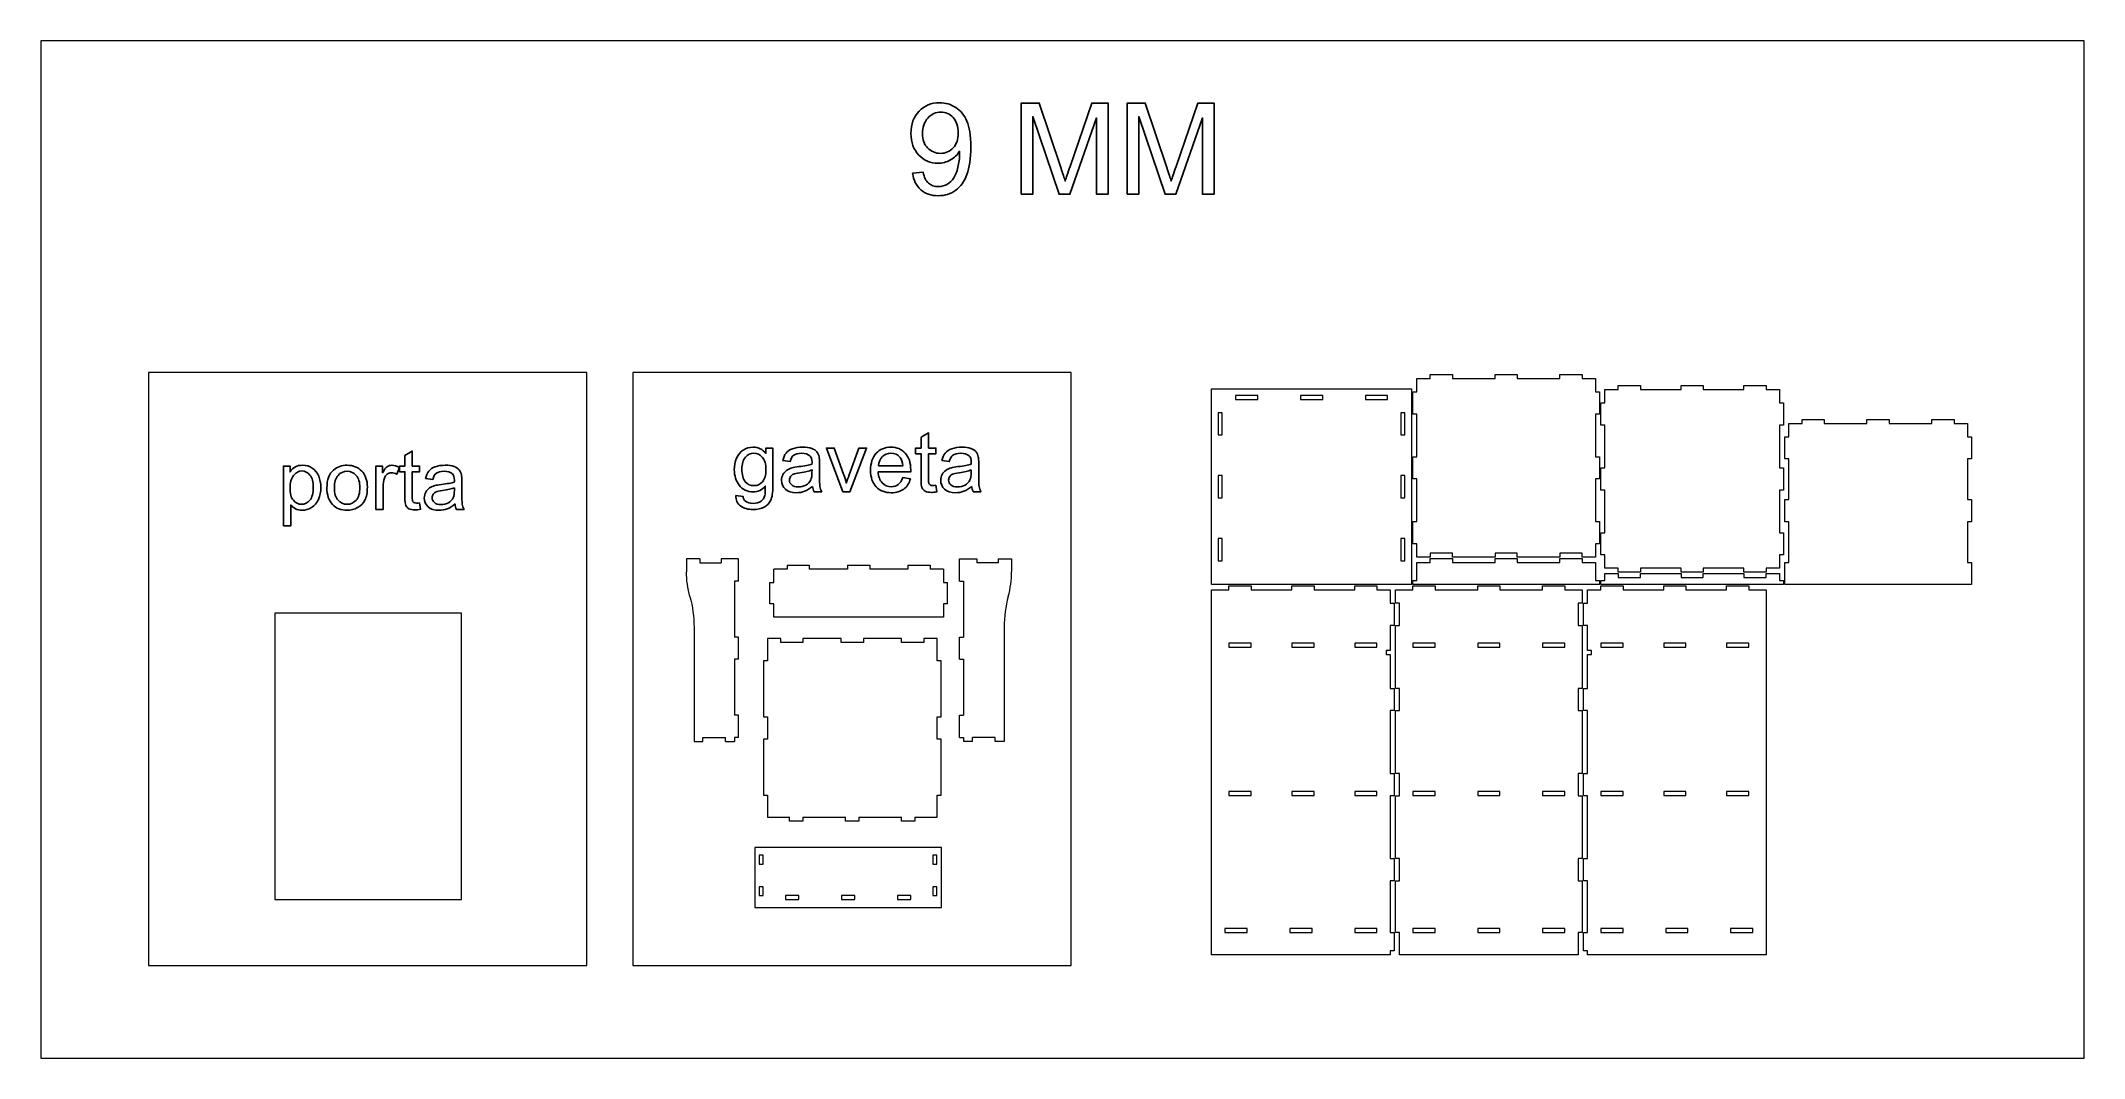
# Model space of a CAD drawing. Header units: millimetres. Extents: x -2300 to 2300, y -1145 to 1145.
import ezdxf

# ---------------------------------------------------------------- set-up
doc = ezdxf.new("R2010")
doc.units = ezdxf.units.MM
doc.header["$MEASUREMENT"] = 0
doc.layers.add('Layer 1', color=7, linetype='Continuous')

msp = doc.modelspace()

# ---------------------------------------------------------------- linework, layer by layer
at = {"layer": 'Layer 1', "color": 114, "lineweight": 18}
for points in [[(-2299.5468, -1144.6932), (2299.5466, -1144.6932), (2299.5466, 1144.6934), (-2299.5468, 1144.6934), (-2299.5468, -1144.6932)], [(-2057.2977, -936.0977), (-1070.6847, -936.0977), (-1070.6847, 398.2489), (-2057.2977, 398.2489), (-2057.2977, -936.0977)], [(-966.791, -936.0977), (19.822, -936.0977), (19.822, 398.2489), (-966.791, 398.2489), (-966.791, -936.0977)]]:
    msp.add_lwpolyline(points, close=True, dxfattribs=at)
at = {"layer": 'Layer 1', "color": 114}
for points, knots in [([(-337.4058, 847.172), (-337.4058, 847.172), (-313.3565, 849.1761), (-313.3565, 849.1761), (-313.3565, 849.1761), (-311.3047, 837.8195), (-307.3919, 829.6122), (-301.6182, 824.5065), (-301.6182, 824.5065), (-295.8445, 819.4008), (-288.4484, 816.8241), (-279.3822, 816.8241), (-279.3822, 816.8241), (-271.652, 816.8241), (-264.8762, 818.5896), (-259.0071, 822.1684), (-259.0071, 822.1684), (-253.1379, 825.6994), (-248.3662, 830.4234), (-244.692, 836.388), (-244.692, 836.388), (-241.0178, 842.3049), (-237.9162, 850.3213), (-235.3872, 860.3895), (-235.3872, 860.3895), (-232.8582, 870.4578), (-231.6176, 880.7169), (-231.6176, 891.1669), (-231.6176, 891.1669), (-231.6176, 892.2644), (-231.6653, 893.9822), (-231.7607, 896.2249), (-231.7607, 896.2249), (-236.771, 888.2085), (-243.6422, 881.6713), (-252.3267, 876.7087), (-252.3267, 876.7087), (-261.0112, 871.6984), (-270.4591, 869.2172), (-280.5751, 869.2172), (-280.5751, 869.2172), (-297.5146, 869.2172), (-311.8296, 875.3726), (-323.568, 887.6836), (-323.568, 887.6836), (-335.2586, 899.9468), (-341.1278, 916.1705), (-341.1278, 936.3071), (-341.1278, 936.3071), (-341.1278, 957.1116), (-335.02, 973.8125), (-322.7568, 986.5052), (-322.7568, 986.5052), (-310.5413, 999.1501), (-295.2241, 1005.4965), (-276.7577, 1005.4965), (-276.7577, 1005.4965), (-263.4924, 1005.4965), (-251.3246, 1001.9177), (-240.2543, 994.7125), (-240.2543, 994.7125), (-229.2317, 987.5549), (-220.8813, 977.3435), (-215.1553, 964.0305), (-215.1553, 964.0305), (-209.4293, 950.7653), (-206.5662, 931.5354), (-206.5662, 906.3886), (-206.5662, 906.3886), (-206.5662, 880.192), (-209.3815, 859.3398), (-215.0598, 843.8318), (-215.0598, 843.8318), (-220.7381, 828.2761), (-229.2317, 816.49), (-240.4452, 808.3782), (-240.4452, 808.3782), (-251.6587, 800.2663), (-264.7808, 796.2104), (-279.8593, 796.2104), (-279.8593, 796.2104), (-295.8922, 796.2104), (-308.9666, 800.6481), (-319.1303, 809.5711), (-319.1303, 809.5711), (-329.2463, 818.4942), (-335.354, 831.0437), (-337.4058, 847.172)], [0, 0, 0, 0, 0.043478261, 0.043478261, 0.043478261, 0.043478261, 0.086956522, 0.086956522, 0.086956522, 0.086956522, 0.130434783, 0.130434783, 0.130434783, 0.130434783, 0.173913043, 0.173913043, 0.173913043, 0.173913043, 0.217391304, 0.217391304, 0.217391304, 0.217391304, 0.260869565, 0.260869565, 0.260869565, 0.260869565, 0.304347826, 0.304347826, 0.304347826, 0.304347826, 0.347826087, 0.347826087, 0.347826087, 0.347826087, 0.391304348, 0.391304348, 0.391304348, 0.391304348, 0.434782609, 0.434782609, 0.434782609, 0.434782609, 0.47826087, 0.47826087, 0.47826087, 0.47826087, 0.52173913, 0.52173913, 0.52173913, 0.52173913, 0.565217391, 0.565217391, 0.565217391, 0.565217391, 0.608695652, 0.608695652, 0.608695652, 0.608695652, 0.652173913, 0.652173913, 0.652173913, 0.652173913, 0.695652174, 0.695652174, 0.695652174, 0.695652174, 0.739130435, 0.739130435, 0.739130435, 0.739130435, 0.782608696, 0.782608696, 0.782608696, 0.782608696, 0.826086957, 0.826086957, 0.826086957, 0.826086957, 0.869565217, 0.869565217, 0.869565217, 0.869565217, 0.913043478, 0.913043478, 0.913043478, 0.913043478, 1, 1, 1, 1]), ([(-234.6237, 937.5954), (-234.6237, 952.0059), (-238.4411, 963.4579), (-246.0758, 971.9038), (-246.0758, 971.9038), (-253.6628, 980.3497), (-262.9198, 984.5965), (-273.7993, 984.5965), (-273.7993, 984.5965), (-285.0605, 984.5965), (-294.7947, 980.0634), (-303.002, 970.9495), (-303.002, 970.9495), (-311.257, 961.8356), (-315.3607, 950.0018), (-315.3607, 935.4959), (-315.3607, 935.4959), (-315.3607, 922.4692), (-311.4479, 911.876), (-303.67, 903.7642), (-303.67, 903.7642), (-295.8445, 895.6046), (-286.1102, 891.5487), (-274.515, 891.5487), (-274.515, 891.5487), (-262.8721, 891.5487), (-253.3288, 895.6046), (-245.8372, 903.7642), (-245.8372, 903.7642), (-238.3457, 911.876), (-234.6237, 923.1849), (-234.6237, 937.5954)], [0, 0, 0, 0, 0.111111111, 0.111111111, 0.111111111, 0.111111111, 0.222222222, 0.222222222, 0.222222222, 0.222222222, 0.333333333, 0.333333333, 0.333333333, 0.333333333, 0.444444444, 0.444444444, 0.444444444, 0.444444444, 0.555555556, 0.555555556, 0.555555556, 0.555555556, 0.666666667, 0.666666667, 0.666666667, 0.666666667, 0.777777778, 0.777777778, 0.777777778, 0.777777778, 1, 1, 1, 1]), ([(-92.9047, 799.646), (-92.9047, 799.646), (-92.9047, 1004.6376), (-92.9047, 1004.6376), (-92.9047, 1004.6376), (-92.9047, 1004.6376), (-52.25, 1004.6376), (-52.25, 1004.6376), (-52.25, 1004.6376), (-52.25, 1004.6376), (-3.7696, 859.5306), (-3.7696, 859.5306), (-3.7696, 859.5306), (0.7157, 846.0268), (3.9605, 835.9108), (6.0123, 829.1827), (6.0123, 829.1827), (8.3504, 836.6266), (12.0246, 847.6014), (16.9872, 862.0596), (16.9872, 862.0596), (16.9872, 862.0596), (66.3264, 1004.6376), (66.3264, 1004.6376), (66.3264, 1004.6376), (66.3264, 1004.6376), (102.6389, 1004.6376), (102.6389, 1004.6376), (102.6389, 1004.6376), (102.6389, 1004.6376), (102.6389, 799.646), (102.6389, 799.646), (102.6389, 799.646), (102.6389, 799.646), (76.5855, 799.646), (76.5855, 799.646), (76.5855, 799.646), (76.5855, 799.646), (76.5855, 971.1404), (76.5855, 971.1404), (76.5855, 971.1404), (76.5855, 971.1404), (16.7486, 799.646), (16.7486, 799.646), (16.7486, 799.646), (16.7486, 799.646), (-7.6824, 799.646), (-7.6824, 799.646), (-7.6824, 799.646), (-7.6824, 799.646), (-66.8513, 974.2897), (-66.8513, 974.2897), (-66.8513, 974.2897), (-66.8513, 974.2897), (-66.8513, 799.646), (-66.8513, 799.646), (-66.8513, 799.646), (-66.8513, 799.646), (-92.9047, 799.646), (-92.9047, 799.646)], [0, 0, 0, 0, 0.0625, 0.0625, 0.0625, 0.0625, 0.125, 0.125, 0.125, 0.125, 0.1875, 0.1875, 0.1875, 0.1875, 0.25, 0.25, 0.25, 0.25, 0.3125, 0.3125, 0.3125, 0.3125, 0.375, 0.375, 0.375, 0.375, 0.4375, 0.4375, 0.4375, 0.4375, 0.5, 0.5, 0.5, 0.5, 0.5625, 0.5625, 0.5625, 0.5625, 0.625, 0.625, 0.625, 0.625, 0.6875, 0.6875, 0.6875, 0.6875, 0.75, 0.75, 0.75, 0.75, 0.8125, 0.8125, 0.8125, 0.8125, 0.875, 0.875, 0.875, 0.875, 1, 1, 1, 1]), ([(145.5841, 799.646), (145.5841, 799.646), (145.5841, 1004.6376), (145.5841, 1004.6376), (145.5841, 1004.6376), (145.5841, 1004.6376), (186.2388, 1004.6376), (186.2388, 1004.6376), (186.2388, 1004.6376), (186.2388, 1004.6376), (234.7192, 859.5306), (234.7192, 859.5306), (234.7192, 859.5306), (239.2045, 846.0268), (242.4493, 835.9108), (244.5011, 829.1827), (244.5011, 829.1827), (246.8392, 836.6266), (250.5134, 847.6014), (255.476, 862.0596), (255.476, 862.0596), (255.476, 862.0596), (304.8152, 1004.6376), (304.8152, 1004.6376), (304.8152, 1004.6376), (304.8152, 1004.6376), (341.1277, 1004.6376), (341.1277, 1004.6376), (341.1277, 1004.6376), (341.1277, 1004.6376), (341.1277, 799.646), (341.1277, 799.646), (341.1277, 799.646), (341.1277, 799.646), (315.0743, 799.646), (315.0743, 799.646), (315.0743, 799.646), (315.0743, 799.646), (315.0743, 971.1404), (315.0743, 971.1404), (315.0743, 971.1404), (315.0743, 971.1404), (255.2374, 799.646), (255.2374, 799.646), (255.2374, 799.646), (255.2374, 799.646), (230.8064, 799.646), (230.8064, 799.646), (230.8064, 799.646), (230.8064, 799.646), (171.6375, 974.2897), (171.6375, 974.2897), (171.6375, 974.2897), (171.6375, 974.2897), (171.6375, 799.646), (171.6375, 799.646), (171.6375, 799.646), (171.6375, 799.646), (145.5841, 799.646), (145.5841, 799.646)], [0, 0, 0, 0, 0.0625, 0.0625, 0.0625, 0.0625, 0.125, 0.125, 0.125, 0.125, 0.1875, 0.1875, 0.1875, 0.1875, 0.25, 0.25, 0.25, 0.25, 0.3125, 0.3125, 0.3125, 0.3125, 0.375, 0.375, 0.375, 0.375, 0.4375, 0.4375, 0.4375, 0.4375, 0.5, 0.5, 0.5, 0.5, 0.5625, 0.5625, 0.5625, 0.5625, 0.625, 0.625, 0.625, 0.625, 0.6875, 0.6875, 0.6875, 0.6875, 0.75, 0.75, 0.75, 0.75, 0.8125, 0.8125, 0.8125, 0.8125, 0.875, 0.875, 0.875, 0.875, 1, 1, 1, 1]), ([(-735.2436, 121.679), (-735.2436, 121.679), (-719.1306, 119.4042), (-719.1306, 119.4042), (-719.1306, 119.4042), (-718.4671, 114.4123), (-716.5714, 110.779), (-713.4752, 108.4726), (-713.4752, 108.4726), (-709.3364, 105.408), (-703.681, 103.8598), (-696.5091, 103.8598), (-696.5091, 103.8598), (-688.8001, 103.8598), (-682.8288, 105.408), (-678.6268, 108.4726), (-678.6268, 108.4726), (-674.4247, 111.5372), (-671.5812, 115.8656), (-670.0963, 121.3946), (-670.0963, 121.3946), (-669.2433, 124.7752), (-668.8325, 131.8839), (-668.8957, 142.7207), (-668.8957, 142.7207), (-676.194, 134.1271), (-685.2615, 129.8303), (-696.13, 129.8303), (-696.13, 129.8303), (-709.6523, 129.8303), (-720.1416, 134.6958), (-727.5346, 144.4584), (-727.5346, 144.4584), (-734.9593, 154.1895), (-738.6558, 165.8793), (-738.6558, 179.4964), (-738.6558, 179.4964), (-738.6558, 188.8799), (-736.9497, 197.5367), (-733.5691, 205.4669), (-733.5691, 205.4669), (-730.1885, 213.397), (-725.2598, 219.4947), (-718.8146, 223.8231), (-718.8146, 223.8231), (-712.3694, 228.1516), (-704.7868, 230.3), (-696.0668, 230.3), (-696.0668, 230.3), (-684.4717, 230.3), (-674.8986, 225.5608), (-667.3792, 216.0826), (-667.3792, 216.0826), (-667.3792, 216.0826), (-667.3792, 228.2147), (-667.3792, 228.2147), (-667.3792, 228.2147), (-667.3792, 228.2147), (-652.0244, 228.2147), (-652.0244, 228.2147), (-652.0244, 228.2147), (-652.0244, 228.2147), (-652.0244, 143.2578), (-652.0244, 143.2578), (-652.0244, 143.2578), (-652.0244, 127.9346), (-653.5725, 117.0978), (-656.7004, 110.7158), (-656.7004, 110.7158), (-659.7966, 104.3338), (-664.7569, 99.2787), (-671.4865, 95.5821), (-671.4865, 95.5821), (-678.2476, 91.8856), (-686.5569, 90.0216), (-696.4143, 90.0216), (-696.4143, 90.0216), (-708.1358, 90.0216), (-717.5824, 92.6439), (-724.7859, 97.9201), (-724.7859, 97.9201), (-732.021, 103.1648), (-735.4964, 111.0949), (-735.2436, 121.679)], [0, 0, 0, 0, 0.045454545, 0.045454545, 0.045454545, 0.045454545, 0.090909091, 0.090909091, 0.090909091, 0.090909091, 0.136363636, 0.136363636, 0.136363636, 0.136363636, 0.181818182, 0.181818182, 0.181818182, 0.181818182, 0.227272727, 0.227272727, 0.227272727, 0.227272727, 0.272727273, 0.272727273, 0.272727273, 0.272727273, 0.318181818, 0.318181818, 0.318181818, 0.318181818, 0.363636364, 0.363636364, 0.363636364, 0.363636364, 0.409090909, 0.409090909, 0.409090909, 0.409090909, 0.454545455, 0.454545455, 0.454545455, 0.454545455, 0.5, 0.5, 0.5, 0.5, 0.545454545, 0.545454545, 0.545454545, 0.545454545, 0.590909091, 0.590909091, 0.590909091, 0.590909091, 0.636363636, 0.636363636, 0.636363636, 0.636363636, 0.681818182, 0.681818182, 0.681818182, 0.681818182, 0.727272727, 0.727272727, 0.727272727, 0.727272727, 0.772727273, 0.772727273, 0.772727273, 0.772727273, 0.818181818, 0.818181818, 0.818181818, 0.818181818, 0.863636364, 0.863636364, 0.863636364, 0.863636364, 0.909090909, 0.909090909, 0.909090909, 0.909090909, 1, 1, 1, 1]), ([(-562.4863, 142.1521), (-568.6788, 136.8758), (-574.6501, 133.1793), (-580.3686, 130.9993), (-580.3686, 130.9993), (-586.0872, 128.8193), (-592.2165, 127.7451), (-598.7881, 127.7451), (-598.7881, 127.7451), (-609.5933, 127.7451), (-617.9026, 130.3674), (-623.7159, 135.6436), (-623.7159, 135.6436), (-629.5293, 140.8883), (-632.4359, 147.6179), (-632.4359, 155.8008), (-632.4359, 155.8008), (-632.4359, 160.6031), (-631.3301, 164.9947), (-629.1501, 168.9756), (-629.1501, 168.9756), (-626.9385, 172.9564), (-624.0635, 176.1159), (-620.5249, 178.517), (-620.5249, 178.517), (-616.9548, 180.9182), (-612.9739, 182.7506), (-608.5191, 183.9828), (-608.5191, 183.9828), (-605.2333, 184.8359), (-600.273, 185.6573), (-593.6698, 186.4788), (-593.6698, 186.4788), (-580.2107, 188.0585), (-570.2585, 189.9857), (-563.9081, 192.1973), (-563.9081, 192.1973), (-563.8449, 194.4721), (-563.8133, 195.9254), (-563.8133, 196.5257), (-563.8133, 196.5257), (-563.8133, 203.2869), (-565.393, 208.0576), (-568.5524, 210.8379), (-568.5524, 210.8379), (-572.8176, 214.5976), (-579.1681, 216.4617), (-587.5721, 216.4617), (-587.5721, 216.4617), (-595.4391, 216.4617), (-601.2524, 215.0715), (-604.9806, 212.3228), (-604.9806, 212.3228), (-608.7403, 209.5741), (-611.489, 204.7086), (-613.2898, 197.6947), (-613.2898, 197.6947), (-613.2898, 197.6947), (-629.5925, 199.9695), (-629.5925, 199.9695), (-629.5925, 199.9695), (-628.1075, 206.9518), (-625.6748, 212.6072), (-622.2626, 216.904), (-622.2626, 216.904), (-618.8504, 221.2008), (-613.9217, 224.4866), (-607.4765, 226.8246), (-607.4765, 226.8246), (-601.0629, 229.131), (-593.575, 230.3), (-585.1078, 230.3), (-585.1078, 230.3), (-576.7037, 230.3), (-569.8478, 229.3205), (-564.5715, 227.3301), (-564.5715, 227.3301), (-559.3269, 225.3397), (-555.4408, 222.8753), (-552.9764, 219.8739), (-552.9764, 219.8739), (-550.5121, 216.8724), (-548.7744, 213.0811), (-547.7634, 208.4999), (-547.7634, 208.4999), (-547.2263, 205.6565), (-546.9419, 200.5382), (-546.9419, 193.1767), (-546.9419, 193.1767), (-546.9419, 193.1767), (-546.9419, 171.0608), (-546.9419, 171.0608), (-546.9419, 171.0608), (-546.9419, 155.6112), (-546.5944, 145.8486), (-545.8993, 141.7097), (-545.8993, 141.7097), (-545.2359, 137.5709), (-543.8457, 133.6216), (-541.8237, 129.8303), (-541.8237, 129.8303), (-541.8237, 129.8303), (-559.2637, 129.8303), (-559.2637, 129.8303), (-559.2637, 129.8303), (-560.9382, 133.3373), (-562.0124, 137.4445), (-562.4863, 142.1521)], [0, 0, 0, 0, 0.035714286, 0.035714286, 0.035714286, 0.035714286, 0.071428571, 0.071428571, 0.071428571, 0.071428571, 0.107142857, 0.107142857, 0.107142857, 0.107142857, 0.142857143, 0.142857143, 0.142857143, 0.142857143, 0.178571429, 0.178571429, 0.178571429, 0.178571429, 0.214285714, 0.214285714, 0.214285714, 0.214285714, 0.25, 0.25, 0.25, 0.25, 0.285714286, 0.285714286, 0.285714286, 0.285714286, 0.321428571, 0.321428571, 0.321428571, 0.321428571, 0.357142857, 0.357142857, 0.357142857, 0.357142857, 0.392857143, 0.392857143, 0.392857143, 0.392857143, 0.428571429, 0.428571429, 0.428571429, 0.428571429, 0.464285714, 0.464285714, 0.464285714, 0.464285714, 0.5, 0.5, 0.5, 0.5, 0.535714286, 0.535714286, 0.535714286, 0.535714286, 0.571428571, 0.571428571, 0.571428571, 0.571428571, 0.607142857, 0.607142857, 0.607142857, 0.607142857, 0.642857143, 0.642857143, 0.642857143, 0.642857143, 0.678571429, 0.678571429, 0.678571429, 0.678571429, 0.714285714, 0.714285714, 0.714285714, 0.714285714, 0.75, 0.75, 0.75, 0.75, 0.785714286, 0.785714286, 0.785714286, 0.785714286, 0.821428571, 0.821428571, 0.821428571, 0.821428571, 0.857142857, 0.857142857, 0.857142857, 0.857142857, 0.892857143, 0.892857143, 0.892857143, 0.892857143, 0.928571429, 0.928571429, 0.928571429, 0.928571429, 1, 1, 1, 1]), ([(-359.4301, 161.6773), (-359.4301, 161.6773), (-342.1797, 159.4025), (-342.1797, 159.4025), (-342.1797, 159.4025), (-344.8652, 149.3871), (-349.8887, 141.5834), (-357.2185, 136.0544), (-357.2185, 136.0544), (-364.5484, 130.5254), (-373.9003, 127.7451), (-385.3058, 127.7451), (-385.3058, 127.7451), (-399.6496, 127.7451), (-411.0235, 132.1683), (-419.4276, 141.0147), (-419.4276, 141.0147), (-427.8316, 149.8295), (-432.0337, 162.246), (-432.0337, 178.2011), (-432.0337, 178.2011), (-432.0337, 194.6933), (-427.8001, 207.5205), (-419.3012, 216.6197), (-419.3012, 216.6197), (-410.8024, 225.7504), (-399.776, 230.3), (-386.222, 230.3), (-386.222, 230.3), (-373.1104, 230.3), (-362.4, 225.8452), (-354.0907, 216.904), (-354.0907, 216.904), (-345.7814, 207.9628), (-341.611, 195.3883), (-341.611, 179.1805), (-341.611, 179.1805), (-341.611, 178.2011), (-341.6426, 176.7161), (-341.7058, 174.7573), (-341.7058, 174.7573), (-341.7058, 174.7573), (-414.9728, 174.7573), (-414.9728, 174.7573), (-414.9728, 174.7573), (-414.3409, 163.9837), (-411.3079, 155.706), (-405.8105, 149.9874), (-405.8105, 149.9874), (-400.3447, 144.2689), (-393.4887, 141.3938), (-385.3058, 141.3938), (-385.3058, 141.3938), (-379.2081, 141.3938), (-373.9951, 143.0051), (-369.6983, 146.2277), (-369.6983, 146.2277), (-365.3698, 149.4503), (-361.9577, 154.6002), (-359.4301, 161.6773)], [0, 0, 0, 0, 0.0625, 0.0625, 0.0625, 0.0625, 0.125, 0.125, 0.125, 0.125, 0.1875, 0.1875, 0.1875, 0.1875, 0.25, 0.25, 0.25, 0.25, 0.3125, 0.3125, 0.3125, 0.3125, 0.375, 0.375, 0.375, 0.375, 0.4375, 0.4375, 0.4375, 0.4375, 0.5, 0.5, 0.5, 0.5, 0.5625, 0.5625, 0.5625, 0.5625, 0.625, 0.625, 0.625, 0.625, 0.6875, 0.6875, 0.6875, 0.6875, 0.75, 0.75, 0.75, 0.75, 0.8125, 0.8125, 0.8125, 0.8125, 0.875, 0.875, 0.875, 0.875, 1, 1, 1, 1]), ([(-284.8993, 144.7112), (-284.8993, 144.7112), (-282.6245, 129.9883), (-282.6245, 129.9883), (-282.6245, 129.9883), (-287.3005, 129.0088), (-291.5025, 128.5033), (-295.1674, 128.5033), (-295.1674, 128.5033), (-301.2019, 128.5033), (-305.8779, 129.4512), (-309.2269, 131.3784), (-309.2269, 131.3784), (-312.5442, 133.3057), (-314.8822, 135.8016), (-316.2408, 138.9294), (-316.2408, 138.9294), (-317.5993, 142.0573), (-318.2628, 148.6289), (-318.2628, 158.6442), (-318.2628, 158.6442), (-318.2628, 158.6442), (-318.2628, 215.3243), (-318.2628, 215.3243), (-318.2628, 215.3243), (-318.2628, 215.3243), (-330.5846, 215.3243), (-330.5846, 215.3243), (-330.5846, 215.3243), (-330.5846, 215.3243), (-330.5846, 228.2147), (-330.5846, 228.2147), (-330.5846, 228.2147), (-330.5846, 228.2147), (-318.2628, 228.2147), (-318.2628, 228.2147), (-318.2628, 228.2147), (-318.2628, 228.2147), (-318.2628, 252.5423), (-318.2628, 252.5423), (-318.2628, 252.5423), (-318.2628, 252.5423), (-301.581, 262.5577), (-301.581, 262.5577), (-301.581, 262.5577), (-301.581, 262.5577), (-301.581, 228.2147), (-301.581, 228.2147), (-301.581, 228.2147), (-301.581, 228.2147), (-284.8993, 228.2147), (-284.8993, 228.2147), (-284.8993, 228.2147), (-284.8993, 228.2147), (-284.8993, 215.3243), (-284.8993, 215.3243), (-284.8993, 215.3243), (-284.8993, 215.3243), (-301.581, 215.3243), (-301.581, 215.3243), (-301.581, 215.3243), (-301.581, 215.3243), (-301.581, 157.6964), (-301.581, 157.6964), (-301.581, 157.6964), (-301.581, 152.9257), (-301.2967, 149.861), (-300.6964, 148.5025), (-300.6964, 148.5025), (-300.1277, 147.1439), (-299.1799, 146.0697), (-297.8529, 145.2483), (-297.8529, 145.2483), (-296.526, 144.4584), (-294.6303, 144.0477), (-292.166, 144.0477), (-292.166, 144.0477), (-290.3335, 144.0477), (-287.9007, 144.2689), (-284.8993, 144.7112)], [0, 0, 0, 0, 0.047619048, 0.047619048, 0.047619048, 0.047619048, 0.095238095, 0.095238095, 0.095238095, 0.095238095, 0.142857143, 0.142857143, 0.142857143, 0.142857143, 0.19047619, 0.19047619, 0.19047619, 0.19047619, 0.238095238, 0.238095238, 0.238095238, 0.238095238, 0.285714286, 0.285714286, 0.285714286, 0.285714286, 0.333333333, 0.333333333, 0.333333333, 0.333333333, 0.380952381, 0.380952381, 0.380952381, 0.380952381, 0.428571429, 0.428571429, 0.428571429, 0.428571429, 0.476190476, 0.476190476, 0.476190476, 0.476190476, 0.523809524, 0.523809524, 0.523809524, 0.523809524, 0.571428571, 0.571428571, 0.571428571, 0.571428571, 0.619047619, 0.619047619, 0.619047619, 0.619047619, 0.666666667, 0.666666667, 0.666666667, 0.666666667, 0.714285714, 0.714285714, 0.714285714, 0.714285714, 0.761904762, 0.761904762, 0.761904762, 0.761904762, 0.80952381, 0.80952381, 0.80952381, 0.80952381, 0.857142857, 0.857142857, 0.857142857, 0.857142857, 0.904761905, 0.904761905, 0.904761905, 0.904761905, 1, 1, 1, 1]), ([(-204.176, 142.1521), (-210.3685, 136.8758), (-216.3398, 133.1793), (-222.0583, 130.9993), (-222.0583, 130.9993), (-227.7769, 128.8193), (-233.9062, 127.7451), (-240.4778, 127.7451), (-240.4778, 127.7451), (-251.283, 127.7451), (-259.5923, 130.3674), (-265.4056, 135.6436), (-265.4056, 135.6436), (-271.219, 140.8883), (-274.1256, 147.6179), (-274.1256, 155.8008), (-274.1256, 155.8008), (-274.1256, 160.6031), (-273.0198, 164.9947), (-270.8398, 168.9756), (-270.8398, 168.9756), (-268.6282, 172.9564), (-265.7532, 176.1159), (-262.2146, 178.517), (-262.2146, 178.517), (-258.6445, 180.9182), (-254.6636, 182.7506), (-250.2088, 183.9828), (-250.2088, 183.9828), (-246.923, 184.8359), (-241.9627, 185.6573), (-235.3595, 186.4788), (-235.3595, 186.4788), (-221.9004, 188.0585), (-211.9482, 189.9857), (-205.5978, 192.1973), (-205.5978, 192.1973), (-205.5346, 194.4721), (-205.503, 195.9254), (-205.503, 196.5257), (-205.503, 196.5257), (-205.503, 203.2869), (-207.0827, 208.0576), (-210.2421, 210.8379), (-210.2421, 210.8379), (-214.5073, 214.5976), (-220.8578, 216.4617), (-229.2618, 216.4617), (-229.2618, 216.4617), (-237.1288, 216.4617), (-242.9421, 215.0715), (-246.6703, 212.3228), (-246.6703, 212.3228), (-250.43, 209.5741), (-253.1787, 204.7086), (-254.9795, 197.6947), (-254.9795, 197.6947), (-254.9795, 197.6947), (-271.2822, 199.9695), (-271.2822, 199.9695), (-271.2822, 199.9695), (-269.7972, 206.9518), (-267.3645, 212.6072), (-263.9523, 216.904), (-263.9523, 216.904), (-260.5401, 221.2008), (-255.6114, 224.4866), (-249.1662, 226.8246), (-249.1662, 226.8246), (-242.7526, 229.131), (-235.2647, 230.3), (-226.7975, 230.3), (-226.7975, 230.3), (-218.3934, 230.3), (-211.5375, 229.3205), (-206.2612, 227.3301), (-206.2612, 227.3301), (-201.0166, 225.3397), (-197.1305, 222.8753), (-194.6661, 219.8739), (-194.6661, 219.8739), (-192.2018, 216.8724), (-190.4641, 213.0811), (-189.4531, 208.4999), (-189.4531, 208.4999), (-188.916, 205.6565), (-188.6316, 200.5382), (-188.6316, 193.1767), (-188.6316, 193.1767), (-188.6316, 193.1767), (-188.6316, 171.0608), (-188.6316, 171.0608), (-188.6316, 171.0608), (-188.6316, 155.6112), (-188.2841, 145.8486), (-187.589, 141.7097), (-187.589, 141.7097), (-186.9256, 137.5709), (-185.5354, 133.6216), (-183.5134, 129.8303), (-183.5134, 129.8303), (-183.5134, 129.8303), (-200.9534, 129.8303), (-200.9534, 129.8303), (-200.9534, 129.8303), (-202.6279, 133.3373), (-203.7021, 137.4445), (-204.176, 142.1521)], [0, 0, 0, 0, 0.035714286, 0.035714286, 0.035714286, 0.035714286, 0.071428571, 0.071428571, 0.071428571, 0.071428571, 0.107142857, 0.107142857, 0.107142857, 0.107142857, 0.142857143, 0.142857143, 0.142857143, 0.142857143, 0.178571429, 0.178571429, 0.178571429, 0.178571429, 0.214285714, 0.214285714, 0.214285714, 0.214285714, 0.25, 0.25, 0.25, 0.25, 0.285714286, 0.285714286, 0.285714286, 0.285714286, 0.321428571, 0.321428571, 0.321428571, 0.321428571, 0.357142857, 0.357142857, 0.357142857, 0.357142857, 0.392857143, 0.392857143, 0.392857143, 0.392857143, 0.428571429, 0.428571429, 0.428571429, 0.428571429, 0.464285714, 0.464285714, 0.464285714, 0.464285714, 0.5, 0.5, 0.5, 0.5, 0.535714286, 0.535714286, 0.535714286, 0.535714286, 0.571428571, 0.571428571, 0.571428571, 0.571428571, 0.607142857, 0.607142857, 0.607142857, 0.607142857, 0.642857143, 0.642857143, 0.642857143, 0.642857143, 0.678571429, 0.678571429, 0.678571429, 0.678571429, 0.714285714, 0.714285714, 0.714285714, 0.714285714, 0.75, 0.75, 0.75, 0.75, 0.785714286, 0.785714286, 0.785714286, 0.785714286, 0.821428571, 0.821428571, 0.821428571, 0.821428571, 0.857142857, 0.857142857, 0.857142857, 0.857142857, 0.892857143, 0.892857143, 0.892857143, 0.892857143, 0.928571429, 0.928571429, 0.928571429, 0.928571429, 1, 1, 1, 1]), ([(-1753.7369, 53.0194), (-1753.7369, 53.0194), (-1753.7369, 187.5596), (-1753.7369, 187.5596), (-1753.7369, 187.5596), (-1753.7369, 187.5596), (-1738.7464, 187.5596), (-1738.7464, 187.5596), (-1738.7464, 187.5596), (-1738.7464, 187.5596), (-1738.7464, 174.7864), (-1738.7464, 174.7864), (-1738.7464, 174.7864), (-1735.2173, 179.7207), (-1731.2199, 183.4372), (-1726.7539, 185.9043), (-1726.7539, 185.9043), (-1722.3192, 188.3715), (-1716.9164, 189.6208), (-1710.5766, 189.6208), (-1710.5766, 189.6208), (-1702.2694, 189.6208), (-1694.9615, 187.4971), (-1688.6217, 183.2185), (-1688.6217, 183.2185), (-1682.282, 178.9712), (-1677.5037, 172.9438), (-1674.2558, 165.1987), (-1674.2558, 165.1987), (-1671.0391, 157.4223), (-1669.4151, 148.9277), (-1669.4151, 139.6523), (-1669.4151, 139.6523), (-1669.4151, 129.7523), (-1671.1952, 120.8204), (-1674.7555, 112.8567), (-1674.7555, 112.8567), (-1678.3157, 104.9242), (-1683.5, 98.8343), (-1690.3082, 94.587), (-1690.3082, 94.587), (-1697.0851, 90.3709), (-1704.2369, 88.2472), (-1711.7321, 88.2472), (-1711.7321, 88.2472), (-1717.2287, 88.2472), (-1722.1631, 89.4027), (-1726.5041, 91.7138), (-1726.5041, 91.7138), (-1730.8763, 94.0248), (-1734.4366, 96.9292), (-1737.2473, 100.4582), (-1737.2473, 100.4582), (-1737.2473, 100.4582), (-1737.2473, 53.0194), (-1737.2473, 53.0194), (-1737.2473, 53.0194), (-1737.2473, 53.0194), (-1753.7369, 53.0194), (-1753.7369, 53.0194)], [0, 0, 0, 0, 0.0625, 0.0625, 0.0625, 0.0625, 0.125, 0.125, 0.125, 0.125, 0.1875, 0.1875, 0.1875, 0.1875, 0.25, 0.25, 0.25, 0.25, 0.3125, 0.3125, 0.3125, 0.3125, 0.375, 0.375, 0.375, 0.375, 0.4375, 0.4375, 0.4375, 0.4375, 0.5, 0.5, 0.5, 0.5, 0.5625, 0.5625, 0.5625, 0.5625, 0.625, 0.625, 0.625, 0.625, 0.6875, 0.6875, 0.6875, 0.6875, 0.75, 0.75, 0.75, 0.75, 0.8125, 0.8125, 0.8125, 0.8125, 0.875, 0.875, 0.875, 0.875, 1, 1, 1, 1]), ([(-1655.705, 138.934), (-1655.705, 156.8914), (-1650.7082, 170.1955), (-1640.6832, 178.8463), (-1640.6832, 178.8463), (-1632.3447, 186.0293), (-1622.1324, 189.6208), (-1610.1088, 189.6208), (-1610.1088, 189.6208), (-1596.7734, 189.6208), (-1585.8428, 185.2485), (-1577.3482, 176.504), (-1577.3482, 176.504), (-1568.8848, 167.7908), (-1564.6374, 155.7046), (-1564.6374, 140.3081), (-1564.6374, 140.3081), (-1564.6374, 127.816), (-1566.5113, 118.0097), (-1570.2589, 110.8579), (-1570.2589, 110.8579), (-1574.0065, 103.7062), (-1579.4718, 98.1472), (-1586.6548, 94.181), (-1586.6548, 94.181), (-1593.8065, 90.2147), (-1601.6454, 88.2472), (-1610.1088, 88.2472), (-1610.1088, 88.2472), (-1623.7252, 88.2472), (-1634.7182, 92.5882), (-1643.1192, 101.3015), (-1643.1192, 101.3015), (-1651.5201, 110.0147), (-1655.705, 122.5693), (-1655.705, 138.934)], [0, 0, 0, 0, 0.1, 0.1, 0.1, 0.1, 0.2, 0.2, 0.2, 0.2, 0.3, 0.3, 0.3, 0.3, 0.4, 0.4, 0.4, 0.4, 0.5, 0.5, 0.5, 0.5, 0.6, 0.6, 0.6, 0.6, 0.7, 0.7, 0.7, 0.7, 0.8, 0.8, 0.8, 0.8, 1, 1, 1, 1]), ([(-1545.4933, 90.3084), (-1545.4933, 90.3084), (-1545.4933, 187.5596), (-1545.4933, 187.5596), (-1545.4933, 187.5596), (-1545.4933, 187.5596), (-1530.6901, 187.5596), (-1530.6901, 187.5596), (-1530.6901, 187.5596), (-1530.6901, 187.5596), (-1530.6901, 172.6627), (-1530.6901, 172.6627), (-1530.6901, 172.6627), (-1526.9113, 179.5646), (-1523.4135, 184.1242), (-1520.1967, 186.3103), (-1520.1967, 186.3103), (-1516.98, 188.5277), (-1513.451, 189.6208), (-1509.6097, 189.6208), (-1509.6097, 189.6208), (-1504.0507, 189.6208), (-1498.398, 187.8719), (-1492.6516, 184.4053), (-1492.6516, 184.4053), (-1492.6516, 184.4053), (-1498.5229, 169.1961), (-1498.5229, 169.1961), (-1498.5229, 169.1961), (-1502.5204, 171.4447), (-1506.5179, 172.569), (-1510.5153, 172.569), (-1510.5153, 172.569), (-1514.1068, 172.569), (-1517.3236, 171.4759), (-1520.1655, 169.3211), (-1520.1655, 169.3211), (-1523.0075, 167.1662), (-1525.0374, 164.1681), (-1526.2554, 160.3267), (-1526.2554, 160.3267), (-1528.098, 154.4867), (-1529.0037, 148.0845), (-1529.0037, 141.1201), (-1529.0037, 141.1201), (-1529.0037, 141.1201), (-1529.0037, 90.3084), (-1529.0037, 90.3084), (-1529.0037, 90.3084), (-1529.0037, 90.3084), (-1545.4933, 90.3084), (-1545.4933, 90.3084)], [0, 0, 0, 0, 0.071428571, 0.071428571, 0.071428571, 0.071428571, 0.142857143, 0.142857143, 0.142857143, 0.142857143, 0.214285714, 0.214285714, 0.214285714, 0.214285714, 0.285714286, 0.285714286, 0.285714286, 0.285714286, 0.357142857, 0.357142857, 0.357142857, 0.357142857, 0.428571429, 0.428571429, 0.428571429, 0.428571429, 0.5, 0.5, 0.5, 0.5, 0.571428571, 0.571428571, 0.571428571, 0.571428571, 0.642857143, 0.642857143, 0.642857143, 0.642857143, 0.714285714, 0.714285714, 0.714285714, 0.714285714, 0.785714286, 0.785714286, 0.785714286, 0.785714286, 0.857142857, 0.857142857, 0.857142857, 0.857142857, 1, 1, 1, 1]), ([(-1447.1179, 105.0179), (-1447.1179, 105.0179), (-1444.8693, 90.4646), (-1444.8693, 90.4646), (-1444.8693, 90.4646), (-1449.4914, 89.4964), (-1453.645, 88.9967), (-1457.2677, 88.9967), (-1457.2677, 88.9967), (-1463.2327, 88.9967), (-1467.8548, 89.9336), (-1471.1652, 91.8387), (-1471.1652, 91.8387), (-1474.4444, 93.7437), (-1476.7554, 96.2109), (-1478.0983, 99.3027), (-1478.0983, 99.3027), (-1479.4412, 102.3945), (-1480.0971, 108.8904), (-1480.0971, 118.7904), (-1480.0971, 118.7904), (-1480.0971, 118.7904), (-1480.0971, 174.8176), (-1480.0971, 174.8176), (-1480.0971, 174.8176), (-1480.0971, 174.8176), (-1492.2769, 174.8176), (-1492.2769, 174.8176), (-1492.2769, 174.8176), (-1492.2769, 174.8176), (-1492.2769, 187.5596), (-1492.2769, 187.5596), (-1492.2769, 187.5596), (-1492.2769, 187.5596), (-1480.0971, 187.5596), (-1480.0971, 187.5596), (-1480.0971, 187.5596), (-1480.0971, 187.5596), (-1480.0971, 211.6069), (-1480.0971, 211.6069), (-1480.0971, 211.6069), (-1480.0971, 211.6069), (-1463.6075, 221.5069), (-1463.6075, 221.5069), (-1463.6075, 221.5069), (-1463.6075, 221.5069), (-1463.6075, 187.5596), (-1463.6075, 187.5596), (-1463.6075, 187.5596), (-1463.6075, 187.5596), (-1447.1179, 187.5596), (-1447.1179, 187.5596), (-1447.1179, 187.5596), (-1447.1179, 187.5596), (-1447.1179, 174.8176), (-1447.1179, 174.8176), (-1447.1179, 174.8176), (-1447.1179, 174.8176), (-1463.6075, 174.8176), (-1463.6075, 174.8176), (-1463.6075, 174.8176), (-1463.6075, 174.8176), (-1463.6075, 117.8535), (-1463.6075, 117.8535), (-1463.6075, 117.8535), (-1463.6075, 113.1377), (-1463.3264, 110.1084), (-1462.733, 108.7655), (-1462.733, 108.7655), (-1462.1709, 107.4226), (-1461.234, 106.3608), (-1459.9223, 105.5488), (-1459.9223, 105.5488), (-1458.6106, 104.768), (-1456.7368, 104.362), (-1454.3008, 104.362), (-1454.3008, 104.362), (-1452.4895, 104.362), (-1450.0848, 104.5806), (-1447.1179, 105.0179)], [0, 0, 0, 0, 0.047619048, 0.047619048, 0.047619048, 0.047619048, 0.095238095, 0.095238095, 0.095238095, 0.095238095, 0.142857143, 0.142857143, 0.142857143, 0.142857143, 0.19047619, 0.19047619, 0.19047619, 0.19047619, 0.238095238, 0.238095238, 0.238095238, 0.238095238, 0.285714286, 0.285714286, 0.285714286, 0.285714286, 0.333333333, 0.333333333, 0.333333333, 0.333333333, 0.380952381, 0.380952381, 0.380952381, 0.380952381, 0.428571429, 0.428571429, 0.428571429, 0.428571429, 0.476190476, 0.476190476, 0.476190476, 0.476190476, 0.523809524, 0.523809524, 0.523809524, 0.523809524, 0.571428571, 0.571428571, 0.571428571, 0.571428571, 0.619047619, 0.619047619, 0.619047619, 0.619047619, 0.666666667, 0.666666667, 0.666666667, 0.666666667, 0.714285714, 0.714285714, 0.714285714, 0.714285714, 0.761904762, 0.761904762, 0.761904762, 0.761904762, 0.80952381, 0.80952381, 0.80952381, 0.80952381, 0.857142857, 0.857142857, 0.857142857, 0.857142857, 0.904761905, 0.904761905, 0.904761905, 0.904761905, 1, 1, 1, 1]), ([(-1367.3245, 102.4882), (-1373.4456, 97.2728), (-1379.3481, 93.6188), (-1385.0008, 91.4639), (-1385.0008, 91.4639), (-1390.6535, 89.309), (-1396.7122, 88.2472), (-1403.2081, 88.2472), (-1403.2081, 88.2472), (-1413.8888, 88.2472), (-1422.1024, 90.8393), (-1427.8488, 96.0548), (-1427.8488, 96.0548), (-1433.5952, 101.239), (-1436.4684, 107.8911), (-1436.4684, 115.9797), (-1436.4684, 115.9797), (-1436.4684, 120.7267), (-1435.3753, 125.0677), (-1433.2204, 129.0027), (-1433.2204, 129.0027), (-1431.0343, 132.9378), (-1428.1923, 136.0608), (-1424.6945, 138.4343), (-1424.6945, 138.4343), (-1421.1655, 140.8078), (-1417.2305, 142.6192), (-1412.827, 143.8371), (-1412.827, 143.8371), (-1409.5791, 144.6804), (-1404.6759, 145.4923), (-1398.1488, 146.3043), (-1398.1488, 146.3043), (-1384.8447, 147.8658), (-1375.0071, 149.7709), (-1368.7298, 151.957), (-1368.7298, 151.957), (-1368.6674, 154.2056), (-1368.6361, 155.6422), (-1368.6361, 156.2356), (-1368.6361, 156.2356), (-1368.6361, 162.9188), (-1370.1977, 167.6346), (-1373.3207, 170.3829), (-1373.3207, 170.3829), (-1377.5368, 174.0993), (-1383.8141, 175.9419), (-1392.1213, 175.9419), (-1392.1213, 175.9419), (-1399.8977, 175.9419), (-1405.644, 174.5677), (-1409.3292, 171.8507), (-1409.3292, 171.8507), (-1413.0456, 169.1337), (-1415.7627, 164.3242), (-1417.5428, 157.3911), (-1417.5428, 157.3911), (-1417.5428, 157.3911), (-1433.6576, 159.6397), (-1433.6576, 159.6397), (-1433.6576, 159.6397), (-1432.1898, 166.5416), (-1429.7851, 172.1318), (-1426.4122, 176.3791), (-1426.4122, 176.3791), (-1423.0393, 180.6264), (-1418.1674, 183.8744), (-1411.7964, 186.1854), (-1411.7964, 186.1854), (-1405.4567, 188.4652), (-1398.0551, 189.6208), (-1389.6854, 189.6208), (-1389.6854, 189.6208), (-1381.3781, 189.6208), (-1374.6011, 188.6526), (-1369.3857, 186.6851), (-1369.3857, 186.6851), (-1364.2014, 184.7176), (-1360.3601, 182.2816), (-1357.9242, 179.3148), (-1357.9242, 179.3148), (-1355.4882, 176.3479), (-1353.7705, 172.6002), (-1352.7712, 168.0718), (-1352.7712, 168.0718), (-1352.2402, 165.2611), (-1351.9592, 160.2018), (-1351.9592, 152.9252), (-1351.9592, 152.9252), (-1351.9592, 152.9252), (-1351.9592, 131.0639), (-1351.9592, 131.0639), (-1351.9592, 131.0639), (-1351.9592, 115.7923), (-1351.6156, 106.1422), (-1350.9286, 102.051), (-1350.9286, 102.051), (-1350.2727, 97.9598), (-1348.8986, 94.056), (-1346.8999, 90.3084), (-1346.8999, 90.3084), (-1346.8999, 90.3084), (-1364.139, 90.3084), (-1364.139, 90.3084), (-1364.139, 90.3084), (-1365.7942, 93.775), (-1366.856, 97.8349), (-1367.3245, 102.4882)], [0, 0, 0, 0, 0.035714286, 0.035714286, 0.035714286, 0.035714286, 0.071428571, 0.071428571, 0.071428571, 0.071428571, 0.107142857, 0.107142857, 0.107142857, 0.107142857, 0.142857143, 0.142857143, 0.142857143, 0.142857143, 0.178571429, 0.178571429, 0.178571429, 0.178571429, 0.214285714, 0.214285714, 0.214285714, 0.214285714, 0.25, 0.25, 0.25, 0.25, 0.285714286, 0.285714286, 0.285714286, 0.285714286, 0.321428571, 0.321428571, 0.321428571, 0.321428571, 0.357142857, 0.357142857, 0.357142857, 0.357142857, 0.392857143, 0.392857143, 0.392857143, 0.392857143, 0.428571429, 0.428571429, 0.428571429, 0.428571429, 0.464285714, 0.464285714, 0.464285714, 0.464285714, 0.5, 0.5, 0.5, 0.5, 0.535714286, 0.535714286, 0.535714286, 0.535714286, 0.571428571, 0.571428571, 0.571428571, 0.571428571, 0.607142857, 0.607142857, 0.607142857, 0.607142857, 0.642857143, 0.642857143, 0.642857143, 0.642857143, 0.678571429, 0.678571429, 0.678571429, 0.678571429, 0.714285714, 0.714285714, 0.714285714, 0.714285714, 0.75, 0.75, 0.75, 0.75, 0.785714286, 0.785714286, 0.785714286, 0.785714286, 0.821428571, 0.821428571, 0.821428571, 0.821428571, 0.857142857, 0.857142857, 0.857142857, 0.857142857, 0.892857143, 0.892857143, 0.892857143, 0.892857143, 0.928571429, 0.928571429, 0.928571429, 0.928571429, 1, 1, 1, 1]), ([(-721.5949, 180.697), (-721.5949, 167.8382), (-719.0358, 158.4547), (-713.9175, 152.5466), (-713.9175, 152.5466), (-708.7677, 146.6384), (-702.354, 143.6686), (-694.645, 143.6686), (-694.645, 143.6686), (-686.9676, 143.6686), (-680.554, 146.6068), (-675.341, 152.4834), (-675.341, 152.4834), (-670.1595, 158.3599), (-667.5688, 167.5854), (-667.5688, 180.1599), (-667.5688, 180.1599), (-667.5688, 192.1657), (-670.2543, 201.2333), (-675.5937, 207.331), (-675.5937, 207.331), (-680.9331, 213.4286), (-687.3784, 216.4617), (-694.8978, 216.4617), (-694.8978, 216.4617), (-702.3224, 216.4617), (-708.6097, 213.4602), (-713.8227, 207.4573), (-713.8227, 207.4573), (-719.0042, 201.4544), (-721.5949, 192.5449), (-721.5949, 180.697)], [0, 0, 0, 0, 0.111111111, 0.111111111, 0.111111111, 0.111111111, 0.222222222, 0.222222222, 0.222222222, 0.222222222, 0.333333333, 0.333333333, 0.333333333, 0.333333333, 0.444444444, 0.444444444, 0.444444444, 0.444444444, 0.555555556, 0.555555556, 0.555555556, 0.555555556, 0.666666667, 0.666666667, 0.666666667, 0.666666667, 0.777777778, 0.777777778, 0.777777778, 0.777777778, 1, 1, 1, 1]), ([(-494.4323, 129.8303), (-494.4323, 129.8303), (-531.5555, 228.2147), (-531.5555, 228.2147), (-531.5555, 228.2147), (-531.5555, 228.2147), (-513.7048, 228.2147), (-513.7048, 228.2147), (-513.7048, 228.2147), (-513.7048, 228.2147), (-492.663, 169.2915), (-492.663, 169.2915), (-492.663, 169.2915), (-490.3882, 162.9411), (-488.2714, 156.3379), (-486.3442, 149.4819), (-486.3442, 149.4819), (-484.8592, 154.6634), (-482.8056, 160.8874), (-480.1201, 168.1857), (-480.1201, 168.1857), (-480.1201, 168.1857), (-458.2569, 228.2147), (-458.2569, 228.2147), (-458.2569, 228.2147), (-458.2569, 228.2147), (-441.1328, 228.2147), (-441.1328, 228.2147), (-441.1328, 228.2147), (-441.1328, 228.2147), (-478.3824, 129.8303), (-478.3824, 129.8303), (-478.3824, 129.8303), (-478.3824, 129.8303), (-494.4323, 129.8303), (-494.4323, 129.8303)], [0, 0, 0, 0, 0.1, 0.1, 0.1, 0.1, 0.2, 0.2, 0.2, 0.2, 0.3, 0.3, 0.3, 0.3, 0.4, 0.4, 0.4, 0.4, 0.5, 0.5, 0.5, 0.5, 0.6, 0.6, 0.6, 0.6, 0.7, 0.7, 0.7, 0.7, 0.8, 0.8, 0.8, 0.8, 1, 1, 1, 1]), ([(-414.025, 188.406), (-414.025, 188.406), (-359.2406, 188.406), (-359.2406, 188.406), (-359.2406, 188.406), (-359.9672, 196.6837), (-362.084, 202.8762), (-365.5278, 207.015), (-365.5278, 207.015), (-370.8041, 213.4286), (-377.6916, 216.6513), (-386.1273, 216.6513), (-386.1273, 216.6513), (-393.7731, 216.6513), (-400.1867, 214.0921), (-405.3997, 208.9739), (-405.3997, 208.9739), (-410.5812, 203.8556), (-413.4563, 196.9996), (-414.025, 188.406)], [0, 0, 0, 0, 0.166666667, 0.166666667, 0.166666667, 0.166666667, 0.333333333, 0.333333333, 0.333333333, 0.333333333, 0.5, 0.5, 0.5, 0.5, 0.666666667, 0.666666667, 0.666666667, 0.666666667, 1, 1, 1, 1]), ([(-1738.7464, 138.3406), (-1738.7464, 125.8797), (-1736.2167, 116.6668), (-1731.1886, 110.7018), (-1731.1886, 110.7018), (-1726.1293, 104.7368), (-1720.0082, 101.7387), (-1712.8252, 101.7387), (-1712.8252, 101.7387), (-1705.5173, 101.7387), (-1699.2713, 104.8305), (-1694.087, 111.0141), (-1694.087, 111.0141), (-1688.8716, 117.1977), (-1686.2795, 126.7542), (-1686.2795, 139.7147), (-1686.2795, 139.7147), (-1686.2795, 152.0819), (-1688.8091, 161.3261), (-1693.8996, 167.4785), (-1693.8996, 167.4785), (-1698.9902, 173.6308), (-1705.0489, 176.6914), (-1712.1069, 176.6914), (-1712.1069, 176.6914), (-1719.1025, 176.6914), (-1725.2861, 173.4122), (-1730.6577, 166.8851), (-1730.6577, 166.8851), (-1736.0606, 160.3267), (-1738.7464, 150.8327), (-1738.7464, 138.3406)], [0, 0, 0, 0, 0.111111111, 0.111111111, 0.111111111, 0.111111111, 0.222222222, 0.222222222, 0.222222222, 0.222222222, 0.333333333, 0.333333333, 0.333333333, 0.333333333, 0.444444444, 0.444444444, 0.444444444, 0.444444444, 0.555555556, 0.555555556, 0.555555556, 0.555555556, 0.666666667, 0.666666667, 0.666666667, 0.666666667, 0.777777778, 0.777777778, 0.777777778, 0.777777778, 1, 1, 1, 1]), ([(-1638.8406, 138.9027), (-1638.8406, 126.4731), (-1636.1236, 117.1665), (-1630.6895, 111.0141), (-1630.6895, 111.0141), (-1625.2242, 104.8305), (-1618.3848, 101.7387), (-1610.1088, 101.7387), (-1610.1088, 101.7387), (-1601.9264, 101.7387), (-1595.1182, 104.8305), (-1589.6529, 111.0453), (-1589.6529, 111.0453), (-1584.2188, 117.2601), (-1581.5018, 126.7229), (-1581.5018, 139.4337), (-1581.5018, 139.4337), (-1581.5018, 151.4261), (-1584.2501, 160.5141), (-1589.7154, 166.6665), (-1589.7154, 166.6665), (-1595.1807, 172.8501), (-1601.9889, 175.9419), (-1610.1088, 175.9419), (-1610.1088, 175.9419), (-1618.3848, 175.9419), (-1625.2242, 172.8813), (-1630.6895, 166.7289), (-1630.6895, 166.7289), (-1636.1236, 160.5766), (-1638.8406, 151.3012), (-1638.8406, 138.9027)], [0, 0, 0, 0, 0.111111111, 0.111111111, 0.111111111, 0.111111111, 0.222222222, 0.222222222, 0.222222222, 0.222222222, 0.333333333, 0.333333333, 0.333333333, 0.333333333, 0.444444444, 0.444444444, 0.444444444, 0.444444444, 0.555555556, 0.555555556, 0.555555556, 0.555555556, 0.666666667, 0.666666667, 0.666666667, 0.666666667, 0.777777778, 0.777777778, 0.777777778, 0.777777778, 1, 1, 1, 1]), ([(-1368.6361, 139.0277), (-1374.6324, 136.5917), (-1383.6267, 134.5305), (-1395.6191, 132.8441), (-1395.6191, 132.8441), (-1402.4273, 131.8759), (-1407.2368, 130.7829), (-1410.0475, 129.5649), (-1410.0475, 129.5649), (-1412.8582, 128.3469), (-1415.0131, 126.5668), (-1416.5434, 124.2557), (-1416.5434, 124.2557), (-1418.0737, 121.9135), (-1418.8545, 119.3213), (-1418.8545, 116.4482), (-1418.8545, 116.4482), (-1418.8545, 112.1071), (-1417.1993, 108.4532), (-1413.8576, 105.5488), (-1413.8576, 105.5488), (-1410.516, 102.6444), (-1405.644, 101.1765), (-1399.2418, 101.1765), (-1399.2418, 101.1765), (-1392.9021, 101.1765), (-1387.2494, 102.5507), (-1382.2838, 105.3302), (-1382.2838, 105.3302), (-1377.3494, 108.0784), (-1373.6955, 111.8573), (-1371.3844, 116.6355), (-1371.3844, 116.6355), (-1369.6043, 120.3519), (-1368.7298, 125.8173), (-1368.7298, 133.0315), (-1368.7298, 133.0315), (-1368.7298, 133.0315), (-1368.6361, 139.0277), (-1368.6361, 139.0277)], [0, 0, 0, 0, 0.090909091, 0.090909091, 0.090909091, 0.090909091, 0.181818182, 0.181818182, 0.181818182, 0.181818182, 0.272727273, 0.272727273, 0.272727273, 0.272727273, 0.363636364, 0.363636364, 0.363636364, 0.363636364, 0.454545455, 0.454545455, 0.454545455, 0.454545455, 0.545454545, 0.545454545, 0.545454545, 0.545454545, 0.636363636, 0.636363636, 0.636363636, 0.636363636, 0.727272727, 0.727272727, 0.727272727, 0.727272727, 0.818181818, 0.818181818, 0.818181818, 0.818181818, 1, 1, 1, 1]), ([(-563.8133, 179.1173), (-569.8794, 176.653), (-578.9785, 174.5677), (-591.1107, 172.8616), (-591.1107, 172.8616), (-597.9982, 171.8822), (-602.8637, 170.7764), (-605.7072, 169.5443), (-605.7072, 169.5443), (-608.5507, 168.3121), (-610.7307, 166.5112), (-612.2788, 164.1732), (-612.2788, 164.1732), (-613.8269, 161.8037), (-614.6168, 159.1813), (-614.6168, 156.2747), (-614.6168, 156.2747), (-614.6168, 151.8831), (-612.9423, 148.1866), (-609.5617, 145.2483), (-609.5617, 145.2483), (-606.1811, 142.31), (-601.2524, 140.8251), (-594.7756, 140.8251), (-594.7756, 140.8251), (-588.362, 140.8251), (-582.6434, 142.2152), (-577.6199, 145.0271), (-577.6199, 145.0271), (-572.6281, 147.8074), (-568.9315, 151.6303), (-566.5936, 156.4642), (-566.5936, 156.4642), (-564.7927, 160.224), (-563.9081, 165.7529), (-563.9081, 173.0512), (-563.9081, 173.0512), (-563.9081, 173.0512), (-563.8133, 179.1173), (-563.8133, 179.1173)], [0, 0, 0, 0, 0.090909091, 0.090909091, 0.090909091, 0.090909091, 0.181818182, 0.181818182, 0.181818182, 0.181818182, 0.272727273, 0.272727273, 0.272727273, 0.272727273, 0.363636364, 0.363636364, 0.363636364, 0.363636364, 0.454545455, 0.454545455, 0.454545455, 0.454545455, 0.545454545, 0.545454545, 0.545454545, 0.545454545, 0.636363636, 0.636363636, 0.636363636, 0.636363636, 0.727272727, 0.727272727, 0.727272727, 0.727272727, 0.818181818, 0.818181818, 0.818181818, 0.818181818, 1, 1, 1, 1]), ([(-205.503, 179.1173), (-211.5691, 176.653), (-220.6682, 174.5677), (-232.8004, 172.8616), (-232.8004, 172.8616), (-239.6879, 171.8822), (-244.5534, 170.7764), (-247.3969, 169.5443), (-247.3969, 169.5443), (-250.2404, 168.3121), (-252.4204, 166.5112), (-253.9685, 164.1732), (-253.9685, 164.1732), (-255.5166, 161.8037), (-256.3065, 159.1813), (-256.3065, 156.2747), (-256.3065, 156.2747), (-256.3065, 151.8831), (-254.632, 148.1866), (-251.2514, 145.2483), (-251.2514, 145.2483), (-247.8708, 142.31), (-242.9421, 140.8251), (-236.4653, 140.8251), (-236.4653, 140.8251), (-230.0517, 140.8251), (-224.3331, 142.2152), (-219.3096, 145.0271), (-219.3096, 145.0271), (-214.3178, 147.8074), (-210.6212, 151.6303), (-208.2833, 156.4642), (-208.2833, 156.4642), (-206.4824, 160.224), (-205.5978, 165.7529), (-205.5978, 173.0512), (-205.5978, 173.0512), (-205.5978, 173.0512), (-205.503, 179.1173), (-205.503, 179.1173)], [0, 0, 0, 0, 0.090909091, 0.090909091, 0.090909091, 0.090909091, 0.181818182, 0.181818182, 0.181818182, 0.181818182, 0.272727273, 0.272727273, 0.272727273, 0.272727273, 0.363636364, 0.363636364, 0.363636364, 0.363636364, 0.454545455, 0.454545455, 0.454545455, 0.454545455, 0.545454545, 0.545454545, 0.545454545, 0.545454545, 0.636363636, 0.636363636, 0.636363636, 0.636363636, 0.727272727, 0.727272727, 0.727272727, 0.727272727, 0.818181818, 0.818181818, 0.818181818, 0.818181818, 1, 1, 1, 1])]:
    msp.add_open_spline(points, degree=3, knots=knots, dxfattribs=at)
at = {"layer": 'Layer 1', "color": 250, "lineweight": 20}
for points, knots in [([(1023.7199, -17.1329), (1023.7199, -17.1329), (1119.7199, -17.1329), (1119.7199, -17.1329), (1119.7199, -17.1329), (1119.7199, -17.1329), (1119.7199, -8.1329), (1119.7199, -8.1329), (1119.7199, -8.1329), (1119.7199, -8.1329), (1169.7199, -8.1329), (1169.7199, -8.1329), (1169.7199, -8.1329), (1169.7199, -8.1329), (1169.7199, -17.1329), (1169.7199, -17.1329), (1169.7199, -17.1329), (1169.7199, -17.1329), (1199.7199, -17.1329), (1199.7199, -17.1329), (1199.7199, -17.1329), (1199.7199, -17.1329), (1199.7199, 12.8671), (1199.7199, 12.8671), (1199.7199, 12.8671), (1199.7199, 12.8671), (1208.7199, 12.8671), (1208.7199, 12.8671), (1208.7199, 12.8671), (1208.7199, 12.8671), (1208.7199, 62.8671), (1208.7199, 62.8671), (1208.7199, 62.8671), (1208.7199, 62.8671), (1199.7199, 62.8671), (1199.7199, 62.8671), (1199.7199, 62.8671), (1199.7199, 62.8671), (1199.7199, 158.8671), (1199.7199, 158.8671), (1199.7199, 158.8671), (1199.7199, 158.8671), (1208.7199, 158.8671), (1208.7199, 158.8671), (1208.7199, 158.8671), (1208.7199, 158.8671), (1208.7199, 208.8671), (1208.7199, 208.8671), (1208.7199, 208.8671), (1208.7199, 208.8671), (1199.7199, 208.8671), (1199.7199, 208.8671), (1199.7199, 208.8671), (1199.7199, 208.8671), (1199.7199, 304.8671), (1199.7199, 304.8671), (1199.7199, 304.8671), (1199.7199, 304.8671), (1208.7199, 304.8671), (1208.7199, 304.8671), (1208.7199, 304.8671), (1208.7199, 304.8671), (1208.7199, 354.8671), (1208.7199, 354.8671), (1208.7199, 354.8671), (1208.7199, 354.8671), (1199.7199, 354.8671), (1199.7199, 354.8671), (1199.7199, 354.8671), (1199.7199, 354.8671), (1199.7199, 384.8671), (1199.7199, 384.8671), (1199.7199, 384.8671), (1199.7199, 384.8671), (1169.7199, 384.8671), (1169.7199, 384.8671), (1169.7199, 384.8671), (1169.7199, 384.8671), (1169.7199, 393.8671), (1169.7199, 393.8671), (1169.7199, 393.8671), (1169.7199, 393.8671), (1119.7199, 393.8671), (1119.7199, 393.8671), (1119.7199, 393.8671), (1119.7199, 393.8671), (1119.7199, 384.8671), (1119.7199, 384.8671), (1119.7199, 384.8671), (1119.7199, 384.8671), (1023.7199, 384.8671), (1023.7199, 384.8671), (1023.7199, 384.8671), (1023.7199, 384.8671), (1023.7199, 393.8671), (1023.7199, 393.8671), (1023.7199, 393.8671), (1023.7199, 393.8671), (973.7199, 393.8671), (973.7199, 393.8671), (973.7199, 393.8671), (973.7199, 393.8671), (973.7199, 384.8671), (973.7199, 384.8671), (973.7199, 384.8671), (973.7199, 384.8671), (877.7199, 384.8671), (877.7199, 384.8671), (877.7199, 384.8671), (877.7199, 384.8671), (877.7199, 393.8671), (877.7199, 393.8671), (877.7199, 393.8671), (877.7199, 393.8671), (827.7199, 393.8671), (827.7199, 393.8671), (827.7199, 393.8671), (827.7199, 393.8671), (827.7199, 384.8671), (827.7199, 384.8671), (827.7199, 384.8671), (827.7199, 384.8671), (797.7199, 384.8671), (797.7199, 384.8671), (797.7199, 384.8671), (797.7199, 384.8671), (797.7199, 354.8671), (797.7199, 354.8671), (797.7199, 354.8671), (797.7199, 354.8671), (788.7199, 354.8671), (788.7199, 354.8671), (788.7199, 354.8671), (788.7199, 354.8671), (788.7199, 304.8671), (788.7199, 304.8671), (788.7199, 304.8671), (788.7199, 304.8671), (797.7199, 304.8671), (797.7199, 304.8671), (797.7199, 304.8671), (797.7199, 304.8671), (797.7199, 208.8671), (797.7199, 208.8671), (797.7199, 208.8671), (797.7199, 208.8671), (788.7199, 208.8671), (788.7199, 208.8671), (788.7199, 208.8671), (788.7199, 208.8671), (788.7199, 158.8671), (788.7199, 158.8671), (788.7199, 158.8671), (788.7199, 158.8671), (797.7199, 158.8671), (797.7199, 158.8671), (797.7199, 158.8671), (797.7199, 158.8671), (797.7199, 62.8671), (797.7199, 62.8671), (797.7199, 62.8671), (797.7199, 62.8671), (788.7199, 62.8671), (788.7199, 62.8671), (788.7199, 62.8671), (788.7199, 62.8671), (788.7199, 12.8671), (788.7199, 12.8671), (788.7199, 12.8671), (788.7199, 12.8671), (797.7199, 12.8671), (797.7199, 12.8671), (797.7199, 12.8671), (797.7199, 12.8671), (797.7199, -17.1329), (797.7199, -17.1329), (797.7199, -17.1329), (797.7199, -17.1329), (827.7199, -17.1329), (827.7199, -17.1329), (827.7199, -17.1329), (827.7199, -17.1329), (827.7199, -8.1329), (827.7199, -8.1329), (827.7199, -8.1329), (827.7199, -8.1329), (877.7199, -8.1329), (877.7199, -8.1329), (877.7199, -8.1329), (877.7199, -8.1329), (877.7199, -17.1329), (877.7199, -17.1329), (877.7199, -17.1329), (877.7199, -17.1329), (973.7199, -17.1329), (973.7199, -17.1329), (973.7199, -17.1329), (973.7199, -17.1329), (973.7199, -8.1329), (973.7199, -8.1329), (973.7199, -8.1329), (973.7199, -8.1329), (1023.7199, -8.1329), (1023.7199, -8.1329), (1023.7199, -8.1329), (1023.7199, -8.1329), (1023.7199, -17.1329), (1023.7199, -17.1329)], [0, 0, 0, 0, 0.018867925, 0.018867925, 0.018867925, 0.018867925, 0.037735849, 0.037735849, 0.037735849, 0.037735849, 0.056603774, 0.056603774, 0.056603774, 0.056603774, 0.075471698, 0.075471698, 0.075471698, 0.075471698, 0.094339623, 0.094339623, 0.094339623, 0.094339623, 0.113207547, 0.113207547, 0.113207547, 0.113207547, 0.132075472, 0.132075472, 0.132075472, 0.132075472, 0.150943396, 0.150943396, 0.150943396, 0.150943396, 0.169811321, 0.169811321, 0.169811321, 0.169811321, 0.188679245, 0.188679245, 0.188679245, 0.188679245, 0.20754717, 0.20754717, 0.20754717, 0.20754717, 0.226415094, 0.226415094, 0.226415094, 0.226415094, 0.245283019, 0.245283019, 0.245283019, 0.245283019, 0.264150943, 0.264150943, 0.264150943, 0.264150943, 0.283018868, 0.283018868, 0.283018868, 0.283018868, 0.301886792, 0.301886792, 0.301886792, 0.301886792, 0.320754717, 0.320754717, 0.320754717, 0.320754717, 0.339622642, 0.339622642, 0.339622642, 0.339622642, 0.358490566, 0.358490566, 0.358490566, 0.358490566, 0.377358491, 0.377358491, 0.377358491, 0.377358491, 0.396226415, 0.396226415, 0.396226415, 0.396226415, 0.41509434, 0.41509434, 0.41509434, 0.41509434, 0.433962264, 0.433962264, 0.433962264, 0.433962264, 0.452830189, 0.452830189, 0.452830189, 0.452830189, 0.471698113, 0.471698113, 0.471698113, 0.471698113, 0.490566038, 0.490566038, 0.490566038, 0.490566038, 0.509433962, 0.509433962, 0.509433962, 0.509433962, 0.528301887, 0.528301887, 0.528301887, 0.528301887, 0.547169811, 0.547169811, 0.547169811, 0.547169811, 0.566037736, 0.566037736, 0.566037736, 0.566037736, 0.58490566, 0.58490566, 0.58490566, 0.58490566, 0.603773585, 0.603773585, 0.603773585, 0.603773585, 0.622641509, 0.622641509, 0.622641509, 0.622641509, 0.641509434, 0.641509434, 0.641509434, 0.641509434, 0.660377358, 0.660377358, 0.660377358, 0.660377358, 0.679245283, 0.679245283, 0.679245283, 0.679245283, 0.698113208, 0.698113208, 0.698113208, 0.698113208, 0.716981132, 0.716981132, 0.716981132, 0.716981132, 0.735849057, 0.735849057, 0.735849057, 0.735849057, 0.754716981, 0.754716981, 0.754716981, 0.754716981, 0.773584906, 0.773584906, 0.773584906, 0.773584906, 0.79245283, 0.79245283, 0.79245283, 0.79245283, 0.811320755, 0.811320755, 0.811320755, 0.811320755, 0.830188679, 0.830188679, 0.830188679, 0.830188679, 0.849056604, 0.849056604, 0.849056604, 0.849056604, 0.867924528, 0.867924528, 0.867924528, 0.867924528, 0.886792453, 0.886792453, 0.886792453, 0.886792453, 0.905660377, 0.905660377, 0.905660377, 0.905660377, 0.924528302, 0.924528302, 0.924528302, 0.924528302, 0.943396226, 0.943396226, 0.943396226, 0.943396226, 0.962264151, 0.962264151, 0.962264151, 0.962264151, 1, 1, 1, 1]), ([(1392.2199, -51.1329), (1392.2199, -51.1329), (1442.2199, -51.1329), (1442.2199, -51.1329), (1442.2199, -51.1329), (1442.2199, -51.1329), (1442.2199, -42.1329), (1442.2199, -42.1329), (1442.2199, -42.1329), (1442.2199, -42.1329), (1533.7199, -42.1329), (1533.7199, -42.1329), (1533.7199, -42.1329), (1533.7199, -42.1329), (1533.7199, -51.1329), (1533.7199, -51.1329), (1533.7199, -51.1329), (1533.7199, -51.1329), (1583.7199, -51.1329), (1583.7199, -51.1329), (1583.7199, -51.1329), (1583.7199, -51.1329), (1583.7199, -42.1329), (1583.7199, -42.1329), (1583.7199, -42.1329), (1583.7199, -42.1329), (1613.7199, -42.1329), (1613.7199, -42.1329), (1613.7199, -42.1329), (1613.7199, -42.1329), (1613.7199, -12.1329), (1613.7199, -12.1329), (1613.7199, -12.1329), (1613.7199, -12.1329), (1622.7199, -12.1329), (1622.7199, -12.1329), (1622.7199, -12.1329), (1622.7199, -12.1329), (1622.7199, 37.8671), (1622.7199, 37.8671), (1622.7199, 37.8671), (1622.7199, 37.8671), (1613.7199, 37.8671), (1613.7199, 37.8671), (1613.7199, 37.8671), (1613.7199, 37.8671), (1613.7199, 133.8671), (1613.7199, 133.8671), (1613.7199, 133.8671), (1613.7199, 133.8671), (1622.7199, 133.8671), (1622.7199, 133.8671), (1622.7199, 133.8671), (1622.7199, 133.8671), (1622.7199, 183.8671), (1622.7199, 183.8671), (1622.7199, 183.8671), (1622.7199, 183.8671), (1613.7199, 183.8671), (1613.7199, 183.8671), (1613.7199, 183.8671), (1613.7199, 183.8671), (1613.7199, 279.8671), (1613.7199, 279.8671), (1613.7199, 279.8671), (1613.7199, 279.8671), (1622.7199, 279.8671), (1622.7199, 279.8671), (1622.7199, 279.8671), (1622.7199, 279.8671), (1622.7199, 329.8671), (1622.7199, 329.8671), (1622.7199, 329.8671), (1622.7199, 329.8671), (1613.7199, 329.8671), (1613.7199, 329.8671), (1613.7199, 329.8671), (1613.7199, 329.8671), (1613.7199, 359.8671), (1613.7199, 359.8671), (1613.7199, 359.8671), (1613.7199, 359.8671), (1583.7199, 359.8671), (1583.7199, 359.8671), (1583.7199, 359.8671), (1583.7199, 359.8671), (1583.7199, 368.8671), (1583.7199, 368.8671), (1583.7199, 368.8671), (1583.7199, 368.8671), (1533.7199, 368.8671), (1533.7199, 368.8671), (1533.7199, 368.8671), (1533.7199, 368.8671), (1533.7199, 359.8671), (1533.7199, 359.8671), (1533.7199, 359.8671), (1533.7199, 359.8671), (1442.2199, 359.8671), (1442.2199, 359.8671), (1442.2199, 359.8671), (1442.2199, 359.8671), (1442.2199, 368.8671), (1442.2199, 368.8671), (1442.2199, 368.8671), (1442.2199, 368.8671), (1392.2199, 368.8671), (1392.2199, 368.8671), (1392.2199, 368.8671), (1392.2199, 368.8671), (1392.2199, 359.8671), (1392.2199, 359.8671), (1392.2199, 359.8671), (1392.2199, 359.8671), (1300.7199, 359.8671), (1300.7199, 359.8671), (1300.7199, 359.8671), (1300.7199, 359.8671), (1300.7199, 368.8671), (1300.7199, 368.8671), (1300.7199, 368.8671), (1300.7199, 368.8671), (1250.7199, 368.8671), (1250.7199, 368.8671), (1250.7199, 368.8671), (1250.7199, 368.8671), (1250.7199, 359.8671), (1250.7199, 359.8671), (1250.7199, 359.8671), (1250.7199, 359.8671), (1220.7199, 359.8671), (1220.7199, 359.8671), (1220.7199, 359.8671), (1220.7199, 359.8671), (1220.7199, 329.8671), (1220.7199, 329.8671), (1220.7199, 329.8671), (1220.7199, 329.8671), (1211.7199, 329.8671), (1211.7199, 329.8671), (1211.7199, 329.8671), (1211.7199, 329.8671), (1211.7199, 279.8671), (1211.7199, 279.8671), (1211.7199, 279.8671), (1211.7199, 279.8671), (1220.7199, 279.8671), (1220.7199, 279.8671), (1220.7199, 279.8671), (1220.7199, 279.8671), (1220.7199, 183.8671), (1220.7199, 183.8671), (1220.7199, 183.8671), (1220.7199, 183.8671), (1211.7199, 183.8671), (1211.7199, 183.8671), (1211.7199, 183.8671), (1211.7199, 183.8671), (1211.7199, 133.8671), (1211.7199, 133.8671), (1211.7199, 133.8671), (1211.7199, 133.8671), (1220.7199, 133.8671), (1220.7199, 133.8671), (1220.7199, 133.8671), (1220.7199, 133.8671), (1220.7199, 37.8671), (1220.7199, 37.8671), (1220.7199, 37.8671), (1220.7199, 37.8671), (1211.7199, 37.8671), (1211.7199, 37.8671), (1211.7199, 37.8671), (1211.7199, 37.8671), (1211.7199, -12.1329), (1211.7199, -12.1329), (1211.7199, -12.1329), (1211.7199, -12.1329), (1220.7199, -12.1329), (1220.7199, -12.1329), (1220.7199, -12.1329), (1220.7199, -12.1329), (1220.7199, -42.1329), (1220.7199, -42.1329), (1220.7199, -42.1329), (1220.7199, -42.1329), (1250.7199, -42.1329), (1250.7199, -42.1329), (1250.7199, -42.1329), (1250.7199, -42.1329), (1250.7199, -51.1329), (1250.7199, -51.1329), (1250.7199, -51.1329), (1250.7199, -51.1329), (1300.7199, -51.1329), (1300.7199, -51.1329), (1300.7199, -51.1329), (1300.7199, -51.1329), (1300.7199, -42.1329), (1300.7199, -42.1329), (1300.7199, -42.1329), (1300.7199, -42.1329), (1392.2199, -42.1329), (1392.2199, -42.1329), (1392.2199, -42.1329), (1392.2199, -42.1329), (1392.2199, -51.1329), (1392.2199, -51.1329)], [0, 0, 0, 0, 0.018867925, 0.018867925, 0.018867925, 0.018867925, 0.037735849, 0.037735849, 0.037735849, 0.037735849, 0.056603774, 0.056603774, 0.056603774, 0.056603774, 0.075471698, 0.075471698, 0.075471698, 0.075471698, 0.094339623, 0.094339623, 0.094339623, 0.094339623, 0.113207547, 0.113207547, 0.113207547, 0.113207547, 0.132075472, 0.132075472, 0.132075472, 0.132075472, 0.150943396, 0.150943396, 0.150943396, 0.150943396, 0.169811321, 0.169811321, 0.169811321, 0.169811321, 0.188679245, 0.188679245, 0.188679245, 0.188679245, 0.20754717, 0.20754717, 0.20754717, 0.20754717, 0.226415094, 0.226415094, 0.226415094, 0.226415094, 0.245283019, 0.245283019, 0.245283019, 0.245283019, 0.264150943, 0.264150943, 0.264150943, 0.264150943, 0.283018868, 0.283018868, 0.283018868, 0.283018868, 0.301886792, 0.301886792, 0.301886792, 0.301886792, 0.320754717, 0.320754717, 0.320754717, 0.320754717, 0.339622642, 0.339622642, 0.339622642, 0.339622642, 0.358490566, 0.358490566, 0.358490566, 0.358490566, 0.377358491, 0.377358491, 0.377358491, 0.377358491, 0.396226415, 0.396226415, 0.396226415, 0.396226415, 0.41509434, 0.41509434, 0.41509434, 0.41509434, 0.433962264, 0.433962264, 0.433962264, 0.433962264, 0.452830189, 0.452830189, 0.452830189, 0.452830189, 0.471698113, 0.471698113, 0.471698113, 0.471698113, 0.490566038, 0.490566038, 0.490566038, 0.490566038, 0.509433962, 0.509433962, 0.509433962, 0.509433962, 0.528301887, 0.528301887, 0.528301887, 0.528301887, 0.547169811, 0.547169811, 0.547169811, 0.547169811, 0.566037736, 0.566037736, 0.566037736, 0.566037736, 0.58490566, 0.58490566, 0.58490566, 0.58490566, 0.603773585, 0.603773585, 0.603773585, 0.603773585, 0.622641509, 0.622641509, 0.622641509, 0.622641509, 0.641509434, 0.641509434, 0.641509434, 0.641509434, 0.660377358, 0.660377358, 0.660377358, 0.660377358, 0.679245283, 0.679245283, 0.679245283, 0.679245283, 0.698113208, 0.698113208, 0.698113208, 0.698113208, 0.716981132, 0.716981132, 0.716981132, 0.716981132, 0.735849057, 0.735849057, 0.735849057, 0.735849057, 0.754716981, 0.754716981, 0.754716981, 0.754716981, 0.773584906, 0.773584906, 0.773584906, 0.773584906, 0.79245283, 0.79245283, 0.79245283, 0.79245283, 0.811320755, 0.811320755, 0.811320755, 0.811320755, 0.830188679, 0.830188679, 0.830188679, 0.830188679, 0.849056604, 0.849056604, 0.849056604, 0.849056604, 0.867924528, 0.867924528, 0.867924528, 0.867924528, 0.886792453, 0.886792453, 0.886792453, 0.886792453, 0.905660377, 0.905660377, 0.905660377, 0.905660377, 0.924528302, 0.924528302, 0.924528302, 0.924528302, 0.943396226, 0.943396226, 0.943396226, 0.943396226, 0.962264151, 0.962264151, 0.962264151, 0.962264151, 1, 1, 1, 1]), ([(335.7199, -79.1329), (335.7199, -79.1329), (785.7199, -79.1329), (785.7199, -79.1329), (785.7199, -79.1329), (785.7199, -79.1329), (785.7199, 361.8671), (785.7199, 361.8671), (785.7199, 361.8671), (785.7199, 361.8671), (335.7199, 361.8671), (335.7199, 361.8671), (335.7199, 361.8671), (335.7199, 361.8671), (335.7199, -79.1329), (335.7199, -79.1329)], [0, 0, 0, 0, 0.2, 0.2, 0.2, 0.2, 0.4, 0.4, 0.4, 0.4, 0.6, 0.6, 0.6, 0.6, 1, 1, 1, 1]), ([(439.7199, 337.8671), (439.7199, 337.8671), (389.7199, 337.8671), (389.7199, 337.8671), (389.7199, 337.8671), (389.7199, 337.8671), (389.7199, 346.8671), (389.7199, 346.8671), (389.7199, 346.8671), (389.7199, 346.8671), (439.7199, 346.8671), (439.7199, 346.8671), (439.7199, 346.8671), (439.7199, 346.8671), (439.7199, 337.8671), (439.7199, 337.8671)], [0, 0, 0, 0, 0.2, 0.2, 0.2, 0.2, 0.4, 0.4, 0.4, 0.4, 0.6, 0.6, 0.6, 0.6, 1, 1, 1, 1]), ([(585.7199, 337.8671), (585.7199, 337.8671), (535.7199, 337.8671), (535.7199, 337.8671), (535.7199, 337.8671), (535.7199, 337.8671), (535.7199, 346.8671), (535.7199, 346.8671), (535.7199, 346.8671), (535.7199, 346.8671), (585.7199, 346.8671), (585.7199, 346.8671), (585.7199, 346.8671), (585.7199, 346.8671), (585.7199, 337.8671), (585.7199, 337.8671)], [0, 0, 0, 0, 0.2, 0.2, 0.2, 0.2, 0.4, 0.4, 0.4, 0.4, 0.6, 0.6, 0.6, 0.6, 1, 1, 1, 1]), ([(731.7199, 337.8671), (731.7199, 337.8671), (681.7199, 337.8671), (681.7199, 337.8671), (681.7199, 337.8671), (681.7199, 337.8671), (681.7199, 346.8671), (681.7199, 346.8671), (681.7199, 346.8671), (681.7199, 346.8671), (731.7199, 346.8671), (731.7199, 346.8671), (731.7199, 346.8671), (731.7199, 346.8671), (731.7199, 337.8671), (731.7199, 337.8671)], [0, 0, 0, 0, 0.2, 0.2, 0.2, 0.2, 0.4, 0.4, 0.4, 0.4, 0.6, 0.6, 0.6, 0.6, 1, 1, 1, 1]), ([(359.7199, 307.8671), (359.7199, 307.8671), (359.7199, 257.8671), (359.7199, 257.8671), (359.7199, 257.8671), (359.7199, 257.8671), (350.7199, 257.8671), (350.7199, 257.8671), (350.7199, 257.8671), (350.7199, 257.8671), (350.7199, 307.8671), (350.7199, 307.8671), (350.7199, 307.8671), (350.7199, 307.8671), (359.7199, 307.8671), (359.7199, 307.8671)], [0, 0, 0, 0, 0.2, 0.2, 0.2, 0.2, 0.4, 0.4, 0.4, 0.4, 0.6, 0.6, 0.6, 0.6, 1, 1, 1, 1]), ([(770.7199, 257.8671), (770.7199, 257.8671), (761.7199, 257.8671), (761.7199, 257.8671), (761.7199, 257.8671), (761.7199, 257.8671), (761.7199, 307.8671), (761.7199, 307.8671), (761.7199, 307.8671), (761.7199, 307.8671), (770.7199, 307.8671), (770.7199, 307.8671), (770.7199, 307.8671), (770.7199, 307.8671), (770.7199, 257.8671), (770.7199, 257.8671)], [0, 0, 0, 0, 0.2, 0.2, 0.2, 0.2, 0.4, 0.4, 0.4, 0.4, 0.6, 0.6, 0.6, 0.6, 1, 1, 1, 1]), ([(1625.7199, 253.8671), (1625.7199, 253.8671), (1625.7199, 203.8671), (1625.7199, 203.8671), (1625.7199, 203.8671), (1625.7199, 203.8671), (1634.7199, 203.8671), (1634.7199, 203.8671), (1634.7199, 203.8671), (1634.7199, 203.8671), (1634.7199, 112.3671), (1634.7199, 112.3671), (1634.7199, 112.3671), (1634.7199, 112.3671), (1625.7199, 112.3671), (1625.7199, 112.3671), (1625.7199, 112.3671), (1625.7199, 112.3671), (1625.7199, 62.3671), (1625.7199, 62.3671), (1625.7199, 62.3671), (1625.7199, 62.3671), (1634.7199, 62.3671), (1634.7199, 62.3671), (1634.7199, 62.3671), (1634.7199, 62.3671), (1634.7199, -29.1329), (1634.7199, -29.1329), (1634.7199, -29.1329), (1634.7199, -29.1329), (1625.7199, -29.1329), (1625.7199, -29.1329), (1625.7199, -29.1329), (1625.7199, -29.1329), (1625.7199, -79.1329), (1625.7199, -79.1329), (1625.7199, -79.1329), (1625.7199, -79.1329), (2045.7199, -79.1329), (2045.7199, -79.1329), (2045.7199, -79.1329), (2045.7199, -79.1329), (2045.7199, -29.1329), (2045.7199, -29.1329), (2045.7199, -29.1329), (2045.7199, -29.1329), (2036.7199, -29.1329), (2036.7199, -29.1329), (2036.7199, -29.1329), (2036.7199, -29.1329), (2036.7199, 62.3671), (2036.7199, 62.3671), (2036.7199, 62.3671), (2036.7199, 62.3671), (2045.7199, 62.3671), (2045.7199, 62.3671), (2045.7199, 62.3671), (2045.7199, 62.3671), (2045.7199, 112.3671), (2045.7199, 112.3671), (2045.7199, 112.3671), (2045.7199, 112.3671), (2036.7199, 112.3671), (2036.7199, 112.3671), (2036.7199, 112.3671), (2036.7199, 112.3671), (2036.7199, 203.8671), (2036.7199, 203.8671), (2036.7199, 203.8671), (2036.7199, 203.8671), (2045.7199, 203.8671), (2045.7199, 203.8671), (2045.7199, 203.8671), (2045.7199, 203.8671), (2045.7199, 253.8671), (2045.7199, 253.8671), (2045.7199, 253.8671), (2045.7199, 253.8671), (2036.7199, 253.8671), (2036.7199, 253.8671), (2036.7199, 253.8671), (2036.7199, 253.8671), (2036.7199, 283.8671), (2036.7199, 283.8671), (2036.7199, 283.8671), (2036.7199, 283.8671), (2006.7199, 283.8671), (2006.7199, 283.8671), (2006.7199, 283.8671), (2006.7199, 283.8671), (2006.7199, 292.8671), (2006.7199, 292.8671), (2006.7199, 292.8671), (2006.7199, 292.8671), (1956.7199, 292.8671), (1956.7199, 292.8671), (1956.7199, 292.8671), (1956.7199, 292.8671), (1956.7199, 283.8671), (1956.7199, 283.8671), (1956.7199, 283.8671), (1956.7199, 283.8671), (1860.7199, 283.8671), (1860.7199, 283.8671), (1860.7199, 283.8671), (1860.7199, 283.8671), (1860.7199, 292.8671), (1860.7199, 292.8671), (1860.7199, 292.8671), (1860.7199, 292.8671), (1810.7199, 292.8671), (1810.7199, 292.8671), (1810.7199, 292.8671), (1810.7199, 292.8671), (1810.7199, 283.8671), (1810.7199, 283.8671), (1810.7199, 283.8671), (1810.7199, 283.8671), (1714.7199, 283.8671), (1714.7199, 283.8671), (1714.7199, 283.8671), (1714.7199, 283.8671), (1714.7199, 292.8671), (1714.7199, 292.8671), (1714.7199, 292.8671), (1714.7199, 292.8671), (1664.7199, 292.8671), (1664.7199, 292.8671), (1664.7199, 292.8671), (1664.7199, 292.8671), (1664.7199, 283.8671), (1664.7199, 283.8671), (1664.7199, 283.8671), (1664.7199, 283.8671), (1634.7199, 283.8671), (1634.7199, 283.8671), (1634.7199, 283.8671), (1634.7199, 283.8671), (1634.7199, 253.8671), (1634.7199, 253.8671), (1634.7199, 253.8671), (1634.7199, 253.8671), (1625.7199, 253.8671), (1625.7199, 253.8671)], [0, 0, 0, 0, 0.027027027, 0.027027027, 0.027027027, 0.027027027, 0.054054054, 0.054054054, 0.054054054, 0.054054054, 0.081081081, 0.081081081, 0.081081081, 0.081081081, 0.108108108, 0.108108108, 0.108108108, 0.108108108, 0.135135135, 0.135135135, 0.135135135, 0.135135135, 0.162162162, 0.162162162, 0.162162162, 0.162162162, 0.189189189, 0.189189189, 0.189189189, 0.189189189, 0.216216216, 0.216216216, 0.216216216, 0.216216216, 0.243243243, 0.243243243, 0.243243243, 0.243243243, 0.27027027, 0.27027027, 0.27027027, 0.27027027, 0.297297297, 0.297297297, 0.297297297, 0.297297297, 0.324324324, 0.324324324, 0.324324324, 0.324324324, 0.351351351, 0.351351351, 0.351351351, 0.351351351, 0.378378378, 0.378378378, 0.378378378, 0.378378378, 0.405405405, 0.405405405, 0.405405405, 0.405405405, 0.432432432, 0.432432432, 0.432432432, 0.432432432, 0.459459459, 0.459459459, 0.459459459, 0.459459459, 0.486486486, 0.486486486, 0.486486486, 0.486486486, 0.513513514, 0.513513514, 0.513513514, 0.513513514, 0.540540541, 0.540540541, 0.540540541, 0.540540541, 0.567567568, 0.567567568, 0.567567568, 0.567567568, 0.594594595, 0.594594595, 0.594594595, 0.594594595, 0.621621622, 0.621621622, 0.621621622, 0.621621622, 0.648648649, 0.648648649, 0.648648649, 0.648648649, 0.675675676, 0.675675676, 0.675675676, 0.675675676, 0.702702703, 0.702702703, 0.702702703, 0.702702703, 0.72972973, 0.72972973, 0.72972973, 0.72972973, 0.756756757, 0.756756757, 0.756756757, 0.756756757, 0.783783784, 0.783783784, 0.783783784, 0.783783784, 0.810810811, 0.810810811, 0.810810811, 0.810810811, 0.837837838, 0.837837838, 0.837837838, 0.837837838, 0.864864865, 0.864864865, 0.864864865, 0.864864865, 0.891891892, 0.891891892, 0.891891892, 0.891891892, 0.918918919, 0.918918919, 0.918918919, 0.918918919, 0.945945946, 0.945945946, 0.945945946, 0.945945946, 1, 1, 1, 1]), ([(359.7199, 166.3671), (359.7199, 166.3671), (359.7199, 116.3671), (359.7199, 116.3671), (359.7199, 116.3671), (359.7199, 116.3671), (350.7199, 116.3671), (350.7199, 116.3671), (350.7199, 116.3671), (350.7199, 116.3671), (350.7199, 166.3671), (350.7199, 166.3671), (350.7199, 166.3671), (350.7199, 166.3671), (359.7199, 166.3671), (359.7199, 166.3671)], [0, 0, 0, 0, 0.2, 0.2, 0.2, 0.2, 0.4, 0.4, 0.4, 0.4, 0.6, 0.6, 0.6, 0.6, 1, 1, 1, 1]), ([(770.7199, 116.3671), (770.7199, 116.3671), (761.7199, 116.3671), (761.7199, 116.3671), (761.7199, 116.3671), (761.7199, 116.3671), (761.7199, 166.3671), (761.7199, 166.3671), (761.7199, 166.3671), (761.7199, 166.3671), (770.7199, 166.3671), (770.7199, 166.3671), (770.7199, 166.3671), (770.7199, 166.3671), (770.7199, 116.3671), (770.7199, 116.3671)], [0, 0, 0, 0, 0.2, 0.2, 0.2, 0.2, 0.4, 0.4, 0.4, 0.4, 0.6, 0.6, 0.6, 0.6, 1, 1, 1, 1]), ([(359.7199, 24.8671), (359.7199, 24.8671), (359.7199, -25.1329), (359.7199, -25.1329), (359.7199, -25.1329), (359.7199, -25.1329), (350.7199, -25.1329), (350.7199, -25.1329), (350.7199, -25.1329), (350.7199, -25.1329), (350.7199, 24.8671), (350.7199, 24.8671), (350.7199, 24.8671), (350.7199, 24.8671), (359.7199, 24.8671), (359.7199, 24.8671)], [0, 0, 0, 0, 0.2, 0.2, 0.2, 0.2, 0.4, 0.4, 0.4, 0.4, 0.6, 0.6, 0.6, 0.6, 1, 1, 1, 1]), ([(761.7199, -25.1329), (761.7199, -25.1329), (761.7199, 24.8671), (761.7199, 24.8671), (761.7199, 24.8671), (761.7199, 24.8671), (770.7199, 24.8671), (770.7199, 24.8671), (770.7199, 24.8671), (770.7199, 24.8671), (770.7199, -25.1329), (770.7199, -25.1329), (770.7199, -25.1329), (770.7199, -25.1329), (761.7199, -25.1329), (761.7199, -25.1329)], [0, 0, 0, 0, 0.2, 0.2, 0.2, 0.2, 0.4, 0.4, 0.4, 0.4, 0.6, 0.6, 0.6, 0.6, 1, 1, 1, 1]), ([(1119.7199, -29.1329), (1119.7199, -29.1329), (1023.7199, -29.1329), (1023.7199, -29.1329), (1023.7199, -29.1329), (1023.7199, -29.1329), (1023.7199, -20.1329), (1023.7199, -20.1329), (1023.7199, -20.1329), (1023.7199, -20.1329), (973.7199, -20.1329), (973.7199, -20.1329), (973.7199, -20.1329), (973.7199, -20.1329), (973.7199, -29.1329), (973.7199, -29.1329), (973.7199, -29.1329), (973.7199, -29.1329), (877.7199, -29.1329), (877.7199, -29.1329), (877.7199, -29.1329), (877.7199, -29.1329), (877.7199, -20.1329), (877.7199, -20.1329), (877.7199, -20.1329), (877.7199, -20.1329), (827.7199, -20.1329), (827.7199, -20.1329), (827.7199, -20.1329), (827.7199, -20.1329), (827.7199, -29.1329), (827.7199, -29.1329), (827.7199, -29.1329), (827.7199, -29.1329), (797.7199, -29.1329), (797.7199, -29.1329), (797.7199, -29.1329), (797.7199, -29.1329), (797.7199, -70.1329), (797.7199, -70.1329), (797.7199, -70.1329), (797.7199, -70.1329), (788.7199, -70.1329), (788.7199, -70.1329), (788.7199, -70.1329), (788.7199, -70.1329), (788.7199, -79.1329), (788.7199, -79.1329), (788.7199, -79.1329), (788.7199, -79.1329), (797.7199, -79.1329), (797.7199, -79.1329), (797.7199, -79.1329), (797.7199, -79.1329), (1199.7199, -79.1329), (1199.7199, -79.1329), (1199.7199, -79.1329), (1199.7199, -79.1329), (1199.8199, -79.1329), (1199.8199, -79.1329), (1199.8199, -79.1329), (1199.8199, -79.1329), (1208.7199, -79.1329), (1208.7199, -79.1329), (1208.7199, -79.1329), (1208.7199, -79.1329), (1208.7199, -70.1329), (1208.7199, -70.1329), (1208.7199, -70.1329), (1208.7199, -70.1329), (1199.8019, -70.1329), (1199.8019, -70.1329), (1199.8019, -70.1329), (1199.8019, -70.1329), (1199.7199, -70.1329), (1199.7199, -70.1329), (1199.7199, -70.1329), (1199.7199, -70.1329), (1199.7199, -29.1329), (1199.7199, -29.1329), (1199.7199, -29.1329), (1199.7199, -29.1329), (1169.7199, -29.1329), (1169.7199, -29.1329), (1169.7199, -29.1329), (1169.7199, -29.1329), (1169.7199, -20.1329), (1169.7199, -20.1329), (1169.7199, -20.1329), (1169.7199, -20.1329), (1119.7199, -20.1329), (1119.7199, -20.1329), (1119.7199, -20.1329), (1119.7199, -20.1329), (1119.7199, -29.1329), (1119.7199, -29.1329)], [0, 0, 0, 0, 0.04, 0.04, 0.04, 0.04, 0.08, 0.08, 0.08, 0.08, 0.12, 0.12, 0.12, 0.12, 0.16, 0.16, 0.16, 0.16, 0.2, 0.2, 0.2, 0.2, 0.24, 0.24, 0.24, 0.24, 0.28, 0.28, 0.28, 0.28, 0.32, 0.32, 0.32, 0.32, 0.36, 0.36, 0.36, 0.36, 0.4, 0.4, 0.4, 0.4, 0.44, 0.44, 0.44, 0.44, 0.48, 0.48, 0.48, 0.48, 0.52, 0.52, 0.52, 0.52, 0.56, 0.56, 0.56, 0.56, 0.6, 0.6, 0.6, 0.6, 0.64, 0.64, 0.64, 0.64, 0.68, 0.68, 0.68, 0.68, 0.72, 0.72, 0.72, 0.72, 0.76, 0.76, 0.76, 0.76, 0.8, 0.8, 0.8, 0.8, 0.84, 0.84, 0.84, 0.84, 0.88, 0.88, 0.88, 0.88, 0.92, 0.92, 0.92, 0.92, 1, 1, 1, 1]), ([(335.7199, -91.1329), (335.7199, -91.1329), (335.7199, -912.1329), (335.7199, -912.1329), (335.7199, -912.1329), (335.7199, -912.1329), (737.7199, -912.1329), (737.7199, -912.1329), (737.7199, -912.1329), (737.7199, -912.1329), (737.7199, -903.1329), (737.7199, -903.1329), (737.7199, -903.1329), (737.7199, -903.1329), (746.7199, -903.1329), (746.7199, -903.1329), (746.7199, -903.1329), (746.7199, -903.1329), (746.7199, -862.1329), (746.7199, -862.1329), (746.7199, -862.1329), (746.7199, -862.1329), (737.7199, -862.1329), (737.7199, -862.1329), (737.7199, -862.1329), (737.7199, -862.1329), (737.7199, -745.6329), (737.7199, -745.6329), (737.7199, -745.6329), (737.7199, -745.6329), (746.7199, -745.6329), (746.7199, -745.6329), (746.7199, -745.6329), (746.7199, -745.6329), (746.7199, -695.6329), (746.7199, -695.6329), (746.7199, -695.6329), (746.7199, -695.6329), (737.7199, -695.6329), (737.7199, -695.6329), (737.7199, -695.6329), (737.7199, -695.6329), (737.7199, -554.1329), (737.7199, -554.1329), (737.7199, -554.1329), (737.7199, -554.1329), (746.7199, -554.1329), (746.7199, -554.1329), (746.7199, -554.1329), (746.7199, -554.1329), (746.7199, -504.1329), (746.7199, -504.1329), (746.7199, -504.1329), (746.7199, -504.1329), (737.7199, -504.1329), (737.7199, -504.1329), (737.7199, -504.1329), (737.7199, -504.1329), (737.7199, -362.6329), (737.7199, -362.6329), (737.7199, -362.6329), (737.7199, -362.6329), (746.7199, -362.6329), (746.7199, -362.6329), (746.7199, -362.6329), (746.7199, -362.6329), (746.7199, -312.6329), (746.7199, -312.6329), (746.7199, -312.6329), (746.7199, -312.6329), (737.7199, -312.6329), (737.7199, -312.6329), (737.7199, -312.6329), (737.7199, -312.6329), (737.7199, -236.1329), (737.7199, -236.1329), (737.7199, -236.1329), (737.7199, -236.1329), (728.7199, -236.1329), (728.7199, -236.1329), (728.7199, -236.1329), (728.7199, -236.1329), (728.7199, -227.1329), (728.7199, -227.1329), (728.7199, -227.1329), (728.7199, -227.1329), (737.7199, -227.1329), (737.7199, -227.1329), (737.7199, -227.1329), (737.7199, -227.1329), (737.7199, -171.1329), (737.7199, -171.1329), (737.7199, -171.1329), (737.7199, -171.1329), (746.7199, -171.1329), (746.7199, -171.1329), (746.7199, -171.1329), (746.7199, -171.1329), (746.7199, -121.1329), (746.7199, -121.1329), (746.7199, -121.1329), (746.7199, -121.1329), (737.7199, -121.1329), (737.7199, -121.1329), (737.7199, -121.1329), (737.7199, -121.1329), (737.7199, -91.1329), (737.7199, -91.1329), (737.7199, -91.1329), (737.7199, -91.1329), (707.7199, -91.1329), (707.7199, -91.1329), (707.7199, -91.1329), (707.7199, -91.1329), (707.7199, -82.1329), (707.7199, -82.1329), (707.7199, -82.1329), (707.7199, -82.1329), (657.7199, -82.1329), (657.7199, -82.1329), (657.7199, -82.1329), (657.7199, -82.1329), (657.7199, -91.1329), (657.7199, -91.1329), (657.7199, -91.1329), (657.7199, -91.1329), (566.2199, -91.1329), (566.2199, -91.1329), (566.2199, -91.1329), (566.2199, -91.1329), (566.2199, -82.1329), (566.2199, -82.1329), (566.2199, -82.1329), (566.2199, -82.1329), (516.2199, -82.1329), (516.2199, -82.1329), (516.2199, -82.1329), (516.2199, -82.1329), (516.2199, -91.1329), (516.2199, -91.1329), (516.2199, -91.1329), (516.2199, -91.1329), (424.7199, -91.1329), (424.7199, -91.1329), (424.7199, -91.1329), (424.7199, -91.1329), (424.7199, -82.1329), (424.7199, -82.1329), (424.7199, -82.1329), (424.7199, -82.1329), (374.7199, -82.1329), (374.7199, -82.1329), (374.7199, -82.1329), (374.7199, -82.1329), (374.7199, -91.1329), (374.7199, -91.1329), (374.7199, -91.1329), (374.7199, -91.1329), (335.7199, -91.1329), (335.7199, -91.1329)], [0, 0, 0, 0, 0.024390244, 0.024390244, 0.024390244, 0.024390244, 0.048780488, 0.048780488, 0.048780488, 0.048780488, 0.073170732, 0.073170732, 0.073170732, 0.073170732, 0.097560976, 0.097560976, 0.097560976, 0.097560976, 0.12195122, 0.12195122, 0.12195122, 0.12195122, 0.146341463, 0.146341463, 0.146341463, 0.146341463, 0.170731707, 0.170731707, 0.170731707, 0.170731707, 0.195121951, 0.195121951, 0.195121951, 0.195121951, 0.219512195, 0.219512195, 0.219512195, 0.219512195, 0.243902439, 0.243902439, 0.243902439, 0.243902439, 0.268292683, 0.268292683, 0.268292683, 0.268292683, 0.292682927, 0.292682927, 0.292682927, 0.292682927, 0.317073171, 0.317073171, 0.317073171, 0.317073171, 0.341463415, 0.341463415, 0.341463415, 0.341463415, 0.365853659, 0.365853659, 0.365853659, 0.365853659, 0.390243902, 0.390243902, 0.390243902, 0.390243902, 0.414634146, 0.414634146, 0.414634146, 0.414634146, 0.43902439, 0.43902439, 0.43902439, 0.43902439, 0.463414634, 0.463414634, 0.463414634, 0.463414634, 0.487804878, 0.487804878, 0.487804878, 0.487804878, 0.512195122, 0.512195122, 0.512195122, 0.512195122, 0.536585366, 0.536585366, 0.536585366, 0.536585366, 0.56097561, 0.56097561, 0.56097561, 0.56097561, 0.585365854, 0.585365854, 0.585365854, 0.585365854, 0.609756098, 0.609756098, 0.609756098, 0.609756098, 0.634146341, 0.634146341, 0.634146341, 0.634146341, 0.658536585, 0.658536585, 0.658536585, 0.658536585, 0.682926829, 0.682926829, 0.682926829, 0.682926829, 0.707317073, 0.707317073, 0.707317073, 0.707317073, 0.731707317, 0.731707317, 0.731707317, 0.731707317, 0.756097561, 0.756097561, 0.756097561, 0.756097561, 0.780487805, 0.780487805, 0.780487805, 0.780487805, 0.804878049, 0.804878049, 0.804878049, 0.804878049, 0.829268293, 0.829268293, 0.829268293, 0.829268293, 0.853658537, 0.853658537, 0.853658537, 0.853658537, 0.87804878, 0.87804878, 0.87804878, 0.87804878, 0.902439024, 0.902439024, 0.902439024, 0.902439024, 0.926829268, 0.926829268, 0.926829268, 0.926829268, 0.951219512, 0.951219512, 0.951219512, 0.951219512, 1, 1, 1, 1]), ([(934.7199, -91.1329), (934.7199, -91.1329), (838.7199, -91.1329), (838.7199, -91.1329), (838.7199, -91.1329), (838.7199, -91.1329), (838.7199, -82.1329), (838.7199, -82.1329), (838.7199, -82.1329), (838.7199, -82.1329), (788.7199, -82.1329), (788.7199, -82.1329), (788.7199, -82.1329), (788.7199, -82.1329), (788.7199, -91.1329), (788.7199, -91.1329), (788.7199, -91.1329), (788.7199, -91.1329), (749.7199, -91.1329), (749.7199, -91.1329), (749.7199, -91.1329), (749.7199, -91.1329), (749.7199, -121.1329), (749.7199, -121.1329), (749.7199, -121.1329), (749.7199, -121.1329), (758.7199, -121.1329), (758.7199, -121.1329), (758.7199, -121.1329), (758.7199, -121.1329), (758.7199, -171.1329), (758.7199, -171.1329), (758.7199, -171.1329), (758.7199, -171.1329), (749.7199, -171.1329), (749.7199, -171.1329), (749.7199, -171.1329), (749.7199, -171.1329), (749.7199, -312.6329), (749.7199, -312.6329), (749.7199, -312.6329), (749.7199, -312.6329), (758.7199, -312.6329), (758.7199, -312.6329), (758.7199, -312.6329), (758.7199, -312.6329), (758.7199, -362.6329), (758.7199, -362.6329), (758.7199, -362.6329), (758.7199, -362.6329), (749.7199, -362.6329), (749.7199, -362.6329), (749.7199, -362.6329), (749.7199, -362.6329), (749.7199, -504.1329), (749.7199, -504.1329), (749.7199, -504.1329), (749.7199, -504.1329), (758.7199, -504.1329), (758.7199, -504.1329), (758.7199, -504.1329), (758.7199, -504.1329), (758.7199, -554.1329), (758.7199, -554.1329), (758.7199, -554.1329), (758.7199, -554.1329), (749.7199, -554.1329), (749.7199, -554.1329), (749.7199, -554.1329), (749.7199, -554.1329), (749.7199, -695.6329), (749.7199, -695.6329), (749.7199, -695.6329), (749.7199, -695.6329), (758.7199, -695.6329), (758.7199, -695.6329), (758.7199, -695.6329), (758.7199, -695.6329), (758.7199, -745.6329), (758.7199, -745.6329), (758.7199, -745.6329), (758.7199, -745.6329), (749.7199, -745.6329), (749.7199, -745.6329), (749.7199, -745.6329), (749.7199, -745.6329), (749.7199, -862.1329), (749.7199, -862.1329), (749.7199, -862.1329), (749.7199, -862.1329), (758.7199, -862.1329), (758.7199, -862.1329), (758.7199, -862.1329), (758.7199, -862.1329), (758.7199, -912.1329), (758.7199, -912.1329), (758.7199, -912.1329), (758.7199, -912.1329), (1160.7199, -912.1329), (1160.7199, -912.1329), (1160.7199, -912.1329), (1160.7199, -912.1329), (1160.7199, -862.1329), (1160.7199, -862.1329), (1160.7199, -862.1329), (1160.7199, -862.1329), (1169.7199, -862.1329), (1169.7199, -862.1329), (1169.7199, -862.1329), (1169.7199, -862.1329), (1169.7199, -745.6329), (1169.7199, -745.6329), (1169.7199, -745.6329), (1169.7199, -745.6329), (1160.7199, -745.6329), (1160.7199, -745.6329), (1160.7199, -745.6329), (1160.7199, -745.6329), (1160.7199, -695.6329), (1160.7199, -695.6329), (1160.7199, -695.6329), (1160.7199, -695.6329), (1169.7199, -695.6329), (1169.7199, -695.6329), (1169.7199, -695.6329), (1169.7199, -695.6329), (1169.7199, -554.1329), (1169.7199, -554.1329), (1169.7199, -554.1329), (1169.7199, -554.1329), (1160.7199, -554.1329), (1160.7199, -554.1329), (1160.7199, -554.1329), (1160.7199, -554.1329), (1160.7199, -504.1329), (1160.7199, -504.1329), (1160.7199, -504.1329), (1160.7199, -504.1329), (1169.7199, -504.1329), (1169.7199, -504.1329), (1169.7199, -504.1329), (1169.7199, -504.1329), (1169.7199, -362.6329), (1169.7199, -362.6329), (1169.7199, -362.6329), (1169.7199, -362.6329), (1160.7199, -362.6329), (1160.7199, -362.6329), (1160.7199, -362.6329), (1160.7199, -362.6329), (1160.7199, -312.6329), (1160.7199, -312.6329), (1160.7199, -312.6329), (1160.7199, -312.6329), (1169.7199, -312.6329), (1169.7199, -312.6329), (1169.7199, -312.6329), (1169.7199, -312.6329), (1169.7199, -171.1329), (1169.7199, -171.1329), (1169.7199, -171.1329), (1169.7199, -171.1329), (1160.7199, -171.1329), (1160.7199, -171.1329), (1160.7199, -171.1329), (1160.7199, -171.1329), (1160.7199, -121.1329), (1160.7199, -121.1329), (1160.7199, -121.1329), (1160.7199, -121.1329), (1169.7199, -121.1329), (1169.7199, -121.1329), (1169.7199, -121.1329), (1169.7199, -121.1329), (1169.7199, -91.1329), (1169.7199, -91.1329), (1169.7199, -91.1329), (1169.7199, -91.1329), (1130.7199, -91.1329), (1130.7199, -91.1329), (1130.7199, -91.1329), (1130.7199, -91.1329), (1130.7199, -82.1329), (1130.7199, -82.1329), (1130.7199, -82.1329), (1130.7199, -82.1329), (1080.7199, -82.1329), (1080.7199, -82.1329), (1080.7199, -82.1329), (1080.7199, -82.1329), (1080.7199, -91.1329), (1080.7199, -91.1329), (1080.7199, -91.1329), (1080.7199, -91.1329), (984.7199, -91.1329), (984.7199, -91.1329), (984.7199, -91.1329), (984.7199, -91.1329), (984.7199, -82.1329), (984.7199, -82.1329), (984.7199, -82.1329), (984.7199, -82.1329), (934.7199, -82.1329), (934.7199, -82.1329), (934.7199, -82.1329), (934.7199, -82.1329), (934.7199, -91.1329), (934.7199, -91.1329)], [0, 0, 0, 0, 0.018867925, 0.018867925, 0.018867925, 0.018867925, 0.037735849, 0.037735849, 0.037735849, 0.037735849, 0.056603774, 0.056603774, 0.056603774, 0.056603774, 0.075471698, 0.075471698, 0.075471698, 0.075471698, 0.094339623, 0.094339623, 0.094339623, 0.094339623, 0.113207547, 0.113207547, 0.113207547, 0.113207547, 0.132075472, 0.132075472, 0.132075472, 0.132075472, 0.150943396, 0.150943396, 0.150943396, 0.150943396, 0.169811321, 0.169811321, 0.169811321, 0.169811321, 0.188679245, 0.188679245, 0.188679245, 0.188679245, 0.20754717, 0.20754717, 0.20754717, 0.20754717, 0.226415094, 0.226415094, 0.226415094, 0.226415094, 0.245283019, 0.245283019, 0.245283019, 0.245283019, 0.264150943, 0.264150943, 0.264150943, 0.264150943, 0.283018868, 0.283018868, 0.283018868, 0.283018868, 0.301886792, 0.301886792, 0.301886792, 0.301886792, 0.320754717, 0.320754717, 0.320754717, 0.320754717, 0.339622642, 0.339622642, 0.339622642, 0.339622642, 0.358490566, 0.358490566, 0.358490566, 0.358490566, 0.377358491, 0.377358491, 0.377358491, 0.377358491, 0.396226415, 0.396226415, 0.396226415, 0.396226415, 0.41509434, 0.41509434, 0.41509434, 0.41509434, 0.433962264, 0.433962264, 0.433962264, 0.433962264, 0.452830189, 0.452830189, 0.452830189, 0.452830189, 0.471698113, 0.471698113, 0.471698113, 0.471698113, 0.490566038, 0.490566038, 0.490566038, 0.490566038, 0.509433962, 0.509433962, 0.509433962, 0.509433962, 0.528301887, 0.528301887, 0.528301887, 0.528301887, 0.547169811, 0.547169811, 0.547169811, 0.547169811, 0.566037736, 0.566037736, 0.566037736, 0.566037736, 0.58490566, 0.58490566, 0.58490566, 0.58490566, 0.603773585, 0.603773585, 0.603773585, 0.603773585, 0.622641509, 0.622641509, 0.622641509, 0.622641509, 0.641509434, 0.641509434, 0.641509434, 0.641509434, 0.660377358, 0.660377358, 0.660377358, 0.660377358, 0.679245283, 0.679245283, 0.679245283, 0.679245283, 0.698113208, 0.698113208, 0.698113208, 0.698113208, 0.716981132, 0.716981132, 0.716981132, 0.716981132, 0.735849057, 0.735849057, 0.735849057, 0.735849057, 0.754716981, 0.754716981, 0.754716981, 0.754716981, 0.773584906, 0.773584906, 0.773584906, 0.773584906, 0.79245283, 0.79245283, 0.79245283, 0.79245283, 0.811320755, 0.811320755, 0.811320755, 0.811320755, 0.830188679, 0.830188679, 0.830188679, 0.830188679, 0.849056604, 0.849056604, 0.849056604, 0.849056604, 0.867924528, 0.867924528, 0.867924528, 0.867924528, 0.886792453, 0.886792453, 0.886792453, 0.886792453, 0.905660377, 0.905660377, 0.905660377, 0.905660377, 0.924528302, 0.924528302, 0.924528302, 0.924528302, 0.943396226, 0.943396226, 0.943396226, 0.943396226, 0.962264151, 0.962264151, 0.962264151, 0.962264151, 1, 1, 1, 1]), ([(1181.7199, -236.1329), (1181.7199, -236.1329), (1181.7199, -312.6329), (1181.7199, -312.6329), (1181.7199, -312.6329), (1181.7199, -312.6329), (1172.7199, -312.6329), (1172.7199, -312.6329), (1172.7199, -312.6329), (1172.7199, -312.6329), (1172.7199, -362.6329), (1172.7199, -362.6329), (1172.7199, -362.6329), (1172.7199, -362.6329), (1181.7199, -362.6329), (1181.7199, -362.6329), (1181.7199, -362.6329), (1181.7199, -362.6329), (1181.7199, -504.1329), (1181.7199, -504.1329), (1181.7199, -504.1329), (1181.7199, -504.1329), (1172.7199, -504.1329), (1172.7199, -504.1329), (1172.7199, -504.1329), (1172.7199, -504.1329), (1172.7199, -554.1329), (1172.7199, -554.1329), (1172.7199, -554.1329), (1172.7199, -554.1329), (1181.7199, -554.1329), (1181.7199, -554.1329), (1181.7199, -554.1329), (1181.7199, -554.1329), (1181.7199, -695.6329), (1181.7199, -695.6329), (1181.7199, -695.6329), (1181.7199, -695.6329), (1172.7199, -695.6329), (1172.7199, -695.6329), (1172.7199, -695.6329), (1172.7199, -695.6329), (1172.7199, -745.6329), (1172.7199, -745.6329), (1172.7199, -745.6329), (1172.7199, -745.6329), (1181.7199, -745.6329), (1181.7199, -745.6329), (1181.7199, -745.6329), (1181.7199, -745.6329), (1181.7199, -862.1329), (1181.7199, -862.1329), (1181.7199, -862.1329), (1181.7199, -862.1329), (1172.7199, -862.1329), (1172.7199, -862.1329), (1172.7199, -862.1329), (1172.7199, -862.1329), (1172.7199, -903.1329), (1172.7199, -903.1329), (1172.7199, -903.1329), (1172.7199, -903.1329), (1181.7199, -903.1329), (1181.7199, -903.1329), (1181.7199, -903.1329), (1181.7199, -903.1329), (1181.7199, -912.1329), (1181.7199, -912.1329), (1181.7199, -912.1329), (1181.7199, -912.1329), (1583.7199, -912.1329), (1583.7199, -912.1329), (1583.7199, -912.1329), (1583.7199, -912.1329), (1583.7199, -91.1329), (1583.7199, -91.1329), (1583.7199, -91.1329), (1583.7199, -91.1329), (1544.7199, -91.1329), (1544.7199, -91.1329), (1544.7199, -91.1329), (1544.7199, -91.1329), (1544.7199, -82.1329), (1544.7199, -82.1329), (1544.7199, -82.1329), (1544.7199, -82.1329), (1494.7199, -82.1329), (1494.7199, -82.1329), (1494.7199, -82.1329), (1494.7199, -82.1329), (1494.7199, -91.1329), (1494.7199, -91.1329), (1494.7199, -91.1329), (1494.7199, -91.1329), (1403.2199, -91.1329), (1403.2199, -91.1329), (1403.2199, -91.1329), (1403.2199, -91.1329), (1403.2199, -82.1329), (1403.2199, -82.1329), (1403.2199, -82.1329), (1403.2199, -82.1329), (1353.2199, -82.1329), (1353.2199, -82.1329), (1353.2199, -82.1329), (1353.2199, -82.1329), (1353.2199, -91.1329), (1353.2199, -91.1329), (1353.2199, -91.1329), (1353.2199, -91.1329), (1261.7199, -91.1329), (1261.7199, -91.1329), (1261.7199, -91.1329), (1261.7199, -91.1329), (1261.7199, -82.1329), (1261.7199, -82.1329), (1261.7199, -82.1329), (1261.7199, -82.1329), (1211.7199, -82.1329), (1211.7199, -82.1329), (1211.7199, -82.1329), (1211.7199, -82.1329), (1211.7199, -91.1329), (1211.7199, -91.1329), (1211.7199, -91.1329), (1211.7199, -91.1329), (1181.7199, -91.1329), (1181.7199, -91.1329), (1181.7199, -91.1329), (1181.7199, -91.1329), (1181.7199, -121.1329), (1181.7199, -121.1329), (1181.7199, -121.1329), (1181.7199, -121.1329), (1172.7199, -121.1329), (1172.7199, -121.1329), (1172.7199, -121.1329), (1172.7199, -121.1329), (1172.7199, -171.1329), (1172.7199, -171.1329), (1172.7199, -171.1329), (1172.7199, -171.1329), (1181.7199, -171.1329), (1181.7199, -171.1329), (1181.7199, -171.1329), (1181.7199, -171.1329), (1181.7199, -227.1329), (1181.7199, -227.1329), (1181.7199, -227.1329), (1181.7199, -227.1329), (1190.7199, -227.1329), (1190.7199, -227.1329), (1190.7199, -227.1329), (1190.7199, -227.1329), (1190.7199, -236.1329), (1190.7199, -236.1329), (1190.7199, -236.1329), (1190.7199, -236.1329), (1181.7199, -236.1329), (1181.7199, -236.1329)], [0, 0, 0, 0, 0.024390244, 0.024390244, 0.024390244, 0.024390244, 0.048780488, 0.048780488, 0.048780488, 0.048780488, 0.073170732, 0.073170732, 0.073170732, 0.073170732, 0.097560976, 0.097560976, 0.097560976, 0.097560976, 0.12195122, 0.12195122, 0.12195122, 0.12195122, 0.146341463, 0.146341463, 0.146341463, 0.146341463, 0.170731707, 0.170731707, 0.170731707, 0.170731707, 0.195121951, 0.195121951, 0.195121951, 0.195121951, 0.219512195, 0.219512195, 0.219512195, 0.219512195, 0.243902439, 0.243902439, 0.243902439, 0.243902439, 0.268292683, 0.268292683, 0.268292683, 0.268292683, 0.292682927, 0.292682927, 0.292682927, 0.292682927, 0.317073171, 0.317073171, 0.317073171, 0.317073171, 0.341463415, 0.341463415, 0.341463415, 0.341463415, 0.365853659, 0.365853659, 0.365853659, 0.365853659, 0.390243902, 0.390243902, 0.390243902, 0.390243902, 0.414634146, 0.414634146, 0.414634146, 0.414634146, 0.43902439, 0.43902439, 0.43902439, 0.43902439, 0.463414634, 0.463414634, 0.463414634, 0.463414634, 0.487804878, 0.487804878, 0.487804878, 0.487804878, 0.512195122, 0.512195122, 0.512195122, 0.512195122, 0.536585366, 0.536585366, 0.536585366, 0.536585366, 0.56097561, 0.56097561, 0.56097561, 0.56097561, 0.585365854, 0.585365854, 0.585365854, 0.585365854, 0.609756098, 0.609756098, 0.609756098, 0.609756098, 0.634146341, 0.634146341, 0.634146341, 0.634146341, 0.658536585, 0.658536585, 0.658536585, 0.658536585, 0.682926829, 0.682926829, 0.682926829, 0.682926829, 0.707317073, 0.707317073, 0.707317073, 0.707317073, 0.731707317, 0.731707317, 0.731707317, 0.731707317, 0.756097561, 0.756097561, 0.756097561, 0.756097561, 0.780487805, 0.780487805, 0.780487805, 0.780487805, 0.804878049, 0.804878049, 0.804878049, 0.804878049, 0.829268293, 0.829268293, 0.829268293, 0.829268293, 0.853658537, 0.853658537, 0.853658537, 0.853658537, 0.87804878, 0.87804878, 0.87804878, 0.87804878, 0.902439024, 0.902439024, 0.902439024, 0.902439024, 0.926829268, 0.926829268, 0.926829268, 0.926829268, 0.951219512, 0.951219512, 0.951219512, 0.951219512, 1, 1, 1, 1]), ([(1220.7199, -79.1329), (1220.7199, -79.1329), (1613.7199, -79.1329), (1613.7199, -79.1329), (1613.7199, -79.1329), (1613.7199, -79.1329), (1622.7199, -79.1329), (1622.7199, -79.1329), (1622.7199, -79.1329), (1622.7199, -79.1329), (1622.7199, -70.1329), (1622.7199, -70.1329), (1622.7199, -70.1329), (1622.7199, -70.1329), (1613.7199, -70.1329), (1613.7199, -70.1329), (1613.7199, -70.1329), (1613.7199, -70.1329), (1613.7199, -54.1329), (1613.7199, -54.1329), (1613.7199, -54.1329), (1613.7199, -54.1329), (1583.7199, -54.1329), (1583.7199, -54.1329), (1583.7199, -54.1329), (1583.7199, -54.1329), (1583.7199, -63.1329), (1583.7199, -63.1329), (1583.7199, -63.1329), (1583.7199, -63.1329), (1533.7199, -63.1329), (1533.7199, -63.1329), (1533.7199, -63.1329), (1533.7199, -63.1329), (1533.7199, -54.1329), (1533.7199, -54.1329), (1533.7199, -54.1329), (1533.7199, -54.1329), (1442.2199, -54.1329), (1442.2199, -54.1329), (1442.2199, -54.1329), (1442.2199, -54.1329), (1442.2199, -63.1329), (1442.2199, -63.1329), (1442.2199, -63.1329), (1442.2199, -63.1329), (1392.2199, -63.1329), (1392.2199, -63.1329), (1392.2199, -63.1329), (1392.2199, -63.1329), (1392.2199, -54.1329), (1392.2199, -54.1329), (1392.2199, -54.1329), (1392.2199, -54.1329), (1300.7199, -54.1329), (1300.7199, -54.1329), (1300.7199, -54.1329), (1300.7199, -54.1329), (1300.7199, -63.1329), (1300.7199, -63.1329), (1300.7199, -63.1329), (1300.7199, -63.1329), (1250.7199, -63.1329), (1250.7199, -63.1329), (1250.7199, -63.1329), (1250.7199, -63.1329), (1250.7199, -54.1329), (1250.7199, -54.1329), (1250.7199, -54.1329), (1250.7199, -54.1329), (1220.7199, -54.1329), (1220.7199, -54.1329), (1220.7199, -54.1329), (1220.7199, -54.1329), (1220.7199, -70.1329), (1220.7199, -70.1329), (1220.7199, -70.1329), (1220.7199, -70.1329), (1211.7199, -70.1329), (1211.7199, -70.1329), (1211.7199, -70.1329), (1211.7199, -70.1329), (1211.7199, -79.1329), (1211.7199, -79.1329), (1211.7199, -79.1329), (1211.7199, -79.1329), (1220.7199, -79.1329), (1220.7199, -79.1329)], [0, 0, 0, 0, 0.043478261, 0.043478261, 0.043478261, 0.043478261, 0.086956522, 0.086956522, 0.086956522, 0.086956522, 0.130434783, 0.130434783, 0.130434783, 0.130434783, 0.173913043, 0.173913043, 0.173913043, 0.173913043, 0.217391304, 0.217391304, 0.217391304, 0.217391304, 0.260869565, 0.260869565, 0.260869565, 0.260869565, 0.304347826, 0.304347826, 0.304347826, 0.304347826, 0.347826087, 0.347826087, 0.347826087, 0.347826087, 0.391304348, 0.391304348, 0.391304348, 0.391304348, 0.434782609, 0.434782609, 0.434782609, 0.434782609, 0.47826087, 0.47826087, 0.47826087, 0.47826087, 0.52173913, 0.52173913, 0.52173913, 0.52173913, 0.565217391, 0.565217391, 0.565217391, 0.565217391, 0.608695652, 0.608695652, 0.608695652, 0.608695652, 0.652173913, 0.652173913, 0.652173913, 0.652173913, 0.695652174, 0.695652174, 0.695652174, 0.695652174, 0.739130435, 0.739130435, 0.739130435, 0.739130435, 0.782608696, 0.782608696, 0.782608696, 0.782608696, 0.826086957, 0.826086957, 0.826086957, 0.826086957, 0.869565217, 0.869565217, 0.869565217, 0.869565217, 0.913043478, 0.913043478, 0.913043478, 0.913043478, 1, 1, 1, 1]), ([(424.7199, -220.1329), (424.7199, -220.1329), (374.7199, -220.1329), (374.7199, -220.1329), (374.7199, -220.1329), (374.7199, -220.1329), (374.7199, -211.1329), (374.7199, -211.1329), (374.7199, -211.1329), (374.7199, -211.1329), (424.7199, -211.1329), (424.7199, -211.1329), (424.7199, -211.1329), (424.7199, -211.1329), (424.7199, -220.1329), (424.7199, -220.1329)], [0, 0, 0, 0, 0.2, 0.2, 0.2, 0.2, 0.4, 0.4, 0.4, 0.4, 0.6, 0.6, 0.6, 0.6, 1, 1, 1, 1]), ([(566.2199, -220.1329), (566.2199, -220.1329), (516.2199, -220.1329), (516.2199, -220.1329), (516.2199, -220.1329), (516.2199, -220.1329), (516.2199, -211.1329), (516.2199, -211.1329), (516.2199, -211.1329), (516.2199, -211.1329), (566.2199, -211.1329), (566.2199, -211.1329), (566.2199, -211.1329), (566.2199, -211.1329), (566.2199, -220.1329), (566.2199, -220.1329)], [0, 0, 0, 0, 0.2, 0.2, 0.2, 0.2, 0.4, 0.4, 0.4, 0.4, 0.6, 0.6, 0.6, 0.6, 1, 1, 1, 1]), ([(707.7199, -220.1329), (707.7199, -220.1329), (657.7199, -220.1329), (657.7199, -220.1329), (657.7199, -220.1329), (657.7199, -220.1329), (657.7199, -211.1329), (657.7199, -211.1329), (657.7199, -211.1329), (657.7199, -211.1329), (707.7199, -211.1329), (707.7199, -211.1329), (707.7199, -211.1329), (707.7199, -211.1329), (707.7199, -220.1329), (707.7199, -220.1329)], [0, 0, 0, 0, 0.2, 0.2, 0.2, 0.2, 0.4, 0.4, 0.4, 0.4, 0.6, 0.6, 0.6, 0.6, 1, 1, 1, 1]), ([(838.7199, -211.1329), (838.7199, -211.1329), (838.7199, -220.1329), (838.7199, -220.1329), (838.7199, -220.1329), (838.7199, -220.1329), (788.7199, -220.1329), (788.7199, -220.1329), (788.7199, -220.1329), (788.7199, -220.1329), (788.7199, -211.1329), (788.7199, -211.1329), (788.7199, -211.1329), (788.7199, -211.1329), (838.7199, -211.1329), (838.7199, -211.1329)], [0, 0, 0, 0, 0.2, 0.2, 0.2, 0.2, 0.4, 0.4, 0.4, 0.4, 0.6, 0.6, 0.6, 0.6, 1, 1, 1, 1]), ([(934.7199, -220.1329), (934.7199, -220.1329), (934.7199, -211.1329), (934.7199, -211.1329), (934.7199, -211.1329), (934.7199, -211.1329), (984.7199, -211.1329), (984.7199, -211.1329), (984.7199, -211.1329), (984.7199, -211.1329), (984.7199, -220.1329), (984.7199, -220.1329), (984.7199, -220.1329), (984.7199, -220.1329), (934.7199, -220.1329), (934.7199, -220.1329)], [0, 0, 0, 0, 0.2, 0.2, 0.2, 0.2, 0.4, 0.4, 0.4, 0.4, 0.6, 0.6, 0.6, 0.6, 1, 1, 1, 1]), ([(1130.7199, -220.1329), (1130.7199, -220.1329), (1080.7199, -220.1329), (1080.7199, -220.1329), (1080.7199, -220.1329), (1080.7199, -220.1329), (1080.7199, -211.1329), (1080.7199, -211.1329), (1080.7199, -211.1329), (1080.7199, -211.1329), (1130.7199, -211.1329), (1130.7199, -211.1329), (1130.7199, -211.1329), (1130.7199, -211.1329), (1130.7199, -220.1329), (1130.7199, -220.1329)], [0, 0, 0, 0, 0.2, 0.2, 0.2, 0.2, 0.4, 0.4, 0.4, 0.4, 0.6, 0.6, 0.6, 0.6, 1, 1, 1, 1]), ([(1261.7199, -220.1329), (1261.7199, -220.1329), (1211.7199, -220.1329), (1211.7199, -220.1329), (1211.7199, -220.1329), (1211.7199, -220.1329), (1211.7199, -211.1329), (1211.7199, -211.1329), (1211.7199, -211.1329), (1211.7199, -211.1329), (1261.7199, -211.1329), (1261.7199, -211.1329), (1261.7199, -211.1329), (1261.7199, -211.1329), (1261.7199, -220.1329), (1261.7199, -220.1329)], [0, 0, 0, 0, 0.2, 0.2, 0.2, 0.2, 0.4, 0.4, 0.4, 0.4, 0.6, 0.6, 0.6, 0.6, 1, 1, 1, 1]), ([(1403.2199, -220.1329), (1403.2199, -220.1329), (1353.2199, -220.1329), (1353.2199, -220.1329), (1353.2199, -220.1329), (1353.2199, -220.1329), (1353.2199, -211.1329), (1353.2199, -211.1329), (1353.2199, -211.1329), (1353.2199, -211.1329), (1403.2199, -211.1329), (1403.2199, -211.1329), (1403.2199, -211.1329), (1403.2199, -211.1329), (1403.2199, -220.1329), (1403.2199, -220.1329)], [0, 0, 0, 0, 0.2, 0.2, 0.2, 0.2, 0.4, 0.4, 0.4, 0.4, 0.6, 0.6, 0.6, 0.6, 1, 1, 1, 1]), ([(1544.7199, -220.1329), (1544.7199, -220.1329), (1494.7199, -220.1329), (1494.7199, -220.1329), (1494.7199, -220.1329), (1494.7199, -220.1329), (1494.7199, -211.1329), (1494.7199, -211.1329), (1494.7199, -211.1329), (1494.7199, -211.1329), (1544.7199, -211.1329), (1544.7199, -211.1329), (1544.7199, -211.1329), (1544.7199, -211.1329), (1544.7199, -220.1329), (1544.7199, -220.1329)], [0, 0, 0, 0, 0.2, 0.2, 0.2, 0.2, 0.4, 0.4, 0.4, 0.4, 0.6, 0.6, 0.6, 0.6, 1, 1, 1, 1]), ([(374.7199, -544.6329), (374.7199, -544.6329), (424.7199, -544.6329), (424.7199, -544.6329), (424.7199, -544.6329), (424.7199, -544.6329), (424.7199, -553.6329), (424.7199, -553.6329), (424.7199, -553.6329), (424.7199, -553.6329), (374.7199, -553.6329), (374.7199, -553.6329), (374.7199, -553.6329), (374.7199, -553.6329), (374.7199, -544.6329), (374.7199, -544.6329)], [0, 0, 0, 0, 0.2, 0.2, 0.2, 0.2, 0.4, 0.4, 0.4, 0.4, 0.6, 0.6, 0.6, 0.6, 1, 1, 1, 1]), ([(516.2199, -544.6329), (516.2199, -544.6329), (566.2199, -544.6329), (566.2199, -544.6329), (566.2199, -544.6329), (566.2199, -544.6329), (566.2199, -553.6329), (566.2199, -553.6329), (566.2199, -553.6329), (566.2199, -553.6329), (516.2199, -553.6329), (516.2199, -553.6329), (516.2199, -553.6329), (516.2199, -553.6329), (516.2199, -544.6329), (516.2199, -544.6329)], [0, 0, 0, 0, 0.2, 0.2, 0.2, 0.2, 0.4, 0.4, 0.4, 0.4, 0.6, 0.6, 0.6, 0.6, 1, 1, 1, 1]), ([(657.7199, -544.6329), (657.7199, -544.6329), (707.7199, -544.6329), (707.7199, -544.6329), (707.7199, -544.6329), (707.7199, -544.6329), (707.7199, -553.6329), (707.7199, -553.6329), (707.7199, -553.6329), (707.7199, -553.6329), (657.7199, -553.6329), (657.7199, -553.6329), (657.7199, -553.6329), (657.7199, -553.6329), (657.7199, -544.6329), (657.7199, -544.6329)], [0, 0, 0, 0, 0.2, 0.2, 0.2, 0.2, 0.4, 0.4, 0.4, 0.4, 0.6, 0.6, 0.6, 0.6, 1, 1, 1, 1]), ([(838.7199, -544.6329), (838.7199, -544.6329), (838.7199, -553.6329), (838.7199, -553.6329), (838.7199, -553.6329), (838.7199, -553.6329), (788.7199, -553.6329), (788.7199, -553.6329), (788.7199, -553.6329), (788.7199, -553.6329), (788.7199, -544.6329), (788.7199, -544.6329), (788.7199, -544.6329), (788.7199, -544.6329), (838.7199, -544.6329), (838.7199, -544.6329)], [0, 0, 0, 0, 0.2, 0.2, 0.2, 0.2, 0.4, 0.4, 0.4, 0.4, 0.6, 0.6, 0.6, 0.6, 1, 1, 1, 1]), ([(934.7199, -553.6329), (934.7199, -553.6329), (934.7199, -544.6329), (934.7199, -544.6329), (934.7199, -544.6329), (934.7199, -544.6329), (984.7199, -544.6329), (984.7199, -544.6329), (984.7199, -544.6329), (984.7199, -544.6329), (984.7199, -553.6329), (984.7199, -553.6329), (984.7199, -553.6329), (984.7199, -553.6329), (934.7199, -553.6329), (934.7199, -553.6329)], [0, 0, 0, 0, 0.2, 0.2, 0.2, 0.2, 0.4, 0.4, 0.4, 0.4, 0.6, 0.6, 0.6, 0.6, 1, 1, 1, 1]), ([(1080.7199, -544.6329), (1080.7199, -544.6329), (1130.7199, -544.6329), (1130.7199, -544.6329), (1130.7199, -544.6329), (1130.7199, -544.6329), (1130.7199, -553.6329), (1130.7199, -553.6329), (1130.7199, -553.6329), (1130.7199, -553.6329), (1080.7199, -553.6329), (1080.7199, -553.6329), (1080.7199, -553.6329), (1080.7199, -553.6329), (1080.7199, -544.6329), (1080.7199, -544.6329)], [0, 0, 0, 0, 0.2, 0.2, 0.2, 0.2, 0.4, 0.4, 0.4, 0.4, 0.6, 0.6, 0.6, 0.6, 1, 1, 1, 1]), ([(1211.7199, -544.6329), (1211.7199, -544.6329), (1261.7199, -544.6329), (1261.7199, -544.6329), (1261.7199, -544.6329), (1261.7199, -544.6329), (1261.7199, -553.6329), (1261.7199, -553.6329), (1261.7199, -553.6329), (1261.7199, -553.6329), (1211.7199, -553.6329), (1211.7199, -553.6329), (1211.7199, -553.6329), (1211.7199, -553.6329), (1211.7199, -544.6329), (1211.7199, -544.6329)], [0, 0, 0, 0, 0.2, 0.2, 0.2, 0.2, 0.4, 0.4, 0.4, 0.4, 0.6, 0.6, 0.6, 0.6, 1, 1, 1, 1]), ([(1353.2199, -544.6329), (1353.2199, -544.6329), (1403.2199, -544.6329), (1403.2199, -544.6329), (1403.2199, -544.6329), (1403.2199, -544.6329), (1403.2199, -553.6329), (1403.2199, -553.6329), (1403.2199, -553.6329), (1403.2199, -553.6329), (1353.2199, -553.6329), (1353.2199, -553.6329), (1353.2199, -553.6329), (1353.2199, -553.6329), (1353.2199, -544.6329), (1353.2199, -544.6329)], [0, 0, 0, 0, 0.2, 0.2, 0.2, 0.2, 0.4, 0.4, 0.4, 0.4, 0.6, 0.6, 0.6, 0.6, 1, 1, 1, 1]), ([(1494.7199, -544.6329), (1494.7199, -544.6329), (1544.7199, -544.6329), (1544.7199, -544.6329), (1544.7199, -544.6329), (1544.7199, -544.6329), (1544.7199, -553.6329), (1544.7199, -553.6329), (1544.7199, -553.6329), (1544.7199, -553.6329), (1494.7199, -553.6329), (1494.7199, -553.6329), (1494.7199, -553.6329), (1494.7199, -553.6329), (1494.7199, -544.6329), (1494.7199, -544.6329)], [0, 0, 0, 0, 0.2, 0.2, 0.2, 0.2, 0.4, 0.4, 0.4, 0.4, 0.6, 0.6, 0.6, 0.6, 1, 1, 1, 1]), ([(365.7199, -853.1329), (365.7199, -853.1329), (415.7199, -853.1329), (415.7199, -853.1329), (415.7199, -853.1329), (415.7199, -853.1329), (415.7199, -862.1329), (415.7199, -862.1329), (415.7199, -862.1329), (415.7199, -862.1329), (365.7199, -862.1329), (365.7199, -862.1329), (365.7199, -862.1329), (365.7199, -862.1329), (365.7199, -853.1329), (365.7199, -853.1329)], [0, 0, 0, 0, 0.2, 0.2, 0.2, 0.2, 0.4, 0.4, 0.4, 0.4, 0.6, 0.6, 0.6, 0.6, 1, 1, 1, 1]), ([(511.7199, -853.1329), (511.7199, -853.1329), (561.7199, -853.1329), (561.7199, -853.1329), (561.7199, -853.1329), (561.7199, -853.1329), (561.7199, -862.1329), (561.7199, -862.1329), (561.7199, -862.1329), (561.7199, -862.1329), (511.7199, -862.1329), (511.7199, -862.1329), (511.7199, -862.1329), (511.7199, -862.1329), (511.7199, -853.1329), (511.7199, -853.1329)], [0, 0, 0, 0, 0.2, 0.2, 0.2, 0.2, 0.4, 0.4, 0.4, 0.4, 0.6, 0.6, 0.6, 0.6, 1, 1, 1, 1]), ([(657.7199, -853.1329), (657.7199, -853.1329), (707.7199, -853.1329), (707.7199, -853.1329), (707.7199, -853.1329), (707.7199, -853.1329), (707.7199, -862.1329), (707.7199, -862.1329), (707.7199, -862.1329), (707.7199, -862.1329), (657.7199, -862.1329), (657.7199, -862.1329), (657.7199, -862.1329), (657.7199, -862.1329), (657.7199, -853.1329), (657.7199, -853.1329)], [0, 0, 0, 0, 0.2, 0.2, 0.2, 0.2, 0.4, 0.4, 0.4, 0.4, 0.6, 0.6, 0.6, 0.6, 1, 1, 1, 1]), ([(838.7199, -853.1329), (838.7199, -853.1329), (838.7199, -862.1329), (838.7199, -862.1329), (838.7199, -862.1329), (838.7199, -862.1329), (788.7199, -862.1329), (788.7199, -862.1329), (788.7199, -862.1329), (788.7199, -862.1329), (788.7199, -853.1329), (788.7199, -853.1329), (788.7199, -853.1329), (788.7199, -853.1329), (838.7199, -853.1329), (838.7199, -853.1329)], [0, 0, 0, 0, 0.2, 0.2, 0.2, 0.2, 0.4, 0.4, 0.4, 0.4, 0.6, 0.6, 0.6, 0.6, 1, 1, 1, 1]), ([(934.7199, -853.1329), (934.7199, -853.1329), (984.7199, -853.1329), (984.7199, -853.1329), (984.7199, -853.1329), (984.7199, -853.1329), (984.7199, -862.1329), (984.7199, -862.1329), (984.7199, -862.1329), (984.7199, -862.1329), (934.7199, -862.1329), (934.7199, -862.1329), (934.7199, -862.1329), (934.7199, -862.1329), (934.7199, -853.1329), (934.7199, -853.1329)], [0, 0, 0, 0, 0.2, 0.2, 0.2, 0.2, 0.4, 0.4, 0.4, 0.4, 0.6, 0.6, 0.6, 0.6, 1, 1, 1, 1]), ([(1080.7199, -853.1329), (1080.7199, -853.1329), (1130.7199, -853.1329), (1130.7199, -853.1329), (1130.7199, -853.1329), (1130.7199, -853.1329), (1130.7199, -862.1329), (1130.7199, -862.1329), (1130.7199, -862.1329), (1130.7199, -862.1329), (1080.7199, -862.1329), (1080.7199, -862.1329), (1080.7199, -862.1329), (1080.7199, -862.1329), (1080.7199, -853.1329), (1080.7199, -853.1329)], [0, 0, 0, 0, 0.2, 0.2, 0.2, 0.2, 0.4, 0.4, 0.4, 0.4, 0.6, 0.6, 0.6, 0.6, 1, 1, 1, 1]), ([(1211.7199, -853.1329), (1211.7199, -853.1329), (1261.7199, -853.1329), (1261.7199, -853.1329), (1261.7199, -853.1329), (1261.7199, -853.1329), (1261.7199, -862.1329), (1261.7199, -862.1329), (1261.7199, -862.1329), (1261.7199, -862.1329), (1211.7199, -862.1329), (1211.7199, -862.1329), (1211.7199, -862.1329), (1211.7199, -862.1329), (1211.7199, -853.1329), (1211.7199, -853.1329)], [0, 0, 0, 0, 0.2, 0.2, 0.2, 0.2, 0.4, 0.4, 0.4, 0.4, 0.6, 0.6, 0.6, 0.6, 1, 1, 1, 1]), ([(1357.7199, -853.1329), (1357.7199, -853.1329), (1407.7199, -853.1329), (1407.7199, -853.1329), (1407.7199, -853.1329), (1407.7199, -853.1329), (1407.7199, -862.1329), (1407.7199, -862.1329), (1407.7199, -862.1329), (1407.7199, -862.1329), (1357.7199, -862.1329), (1357.7199, -862.1329), (1357.7199, -862.1329), (1357.7199, -862.1329), (1357.7199, -853.1329), (1357.7199, -853.1329)], [0, 0, 0, 0, 0.2, 0.2, 0.2, 0.2, 0.4, 0.4, 0.4, 0.4, 0.6, 0.6, 0.6, 0.6, 1, 1, 1, 1]), ([(1503.7199, -853.1329), (1503.7199, -853.1329), (1553.7199, -853.1329), (1553.7199, -853.1329), (1553.7199, -853.1329), (1553.7199, -853.1329), (1553.7199, -862.1329), (1553.7199, -862.1329), (1553.7199, -862.1329), (1553.7199, -862.1329), (1503.7199, -862.1329), (1503.7199, -862.1329), (1503.7199, -862.1329), (1503.7199, -862.1329), (1503.7199, -853.1329), (1503.7199, -853.1329)], [0, 0, 0, 0, 0.2, 0.2, 0.2, 0.2, 0.4, 0.4, 0.4, 0.4, 0.6, 0.6, 0.6, 0.6, 1, 1, 1, 1])]:
    msp.add_open_spline(points, degree=3, knots=knots, dxfattribs=at)
at = {"layer": 'Layer 1', "lineweight": 15}
for points in [[(-846.3174, -21.0438), (-846.3174, -21.0438), (-846.3174, -50.0438), (-846.3174, -50.0438)], [(-816.3174, -21.0438), (-816.3174, -21.0438), (-846.3174, -21.0438), (-846.3174, -21.0438)], [(-816.3174, -21.0438), (-816.3174, -21.0438), (-816.3174, -30.0438), (-816.3174, -30.0438)], [(-816.3174, -30.0438), (-816.3174, -30.0438), (-768.3174, -30.0438), (-768.3174, -30.0438)], [(-768.3174, -21.0438), (-768.3174, -21.0438), (-768.3174, -30.0438), (-768.3174, -30.0438)], [(-729.3174, -21.0438), (-729.3174, -21.0438), (-768.3174, -21.0438), (-768.3174, -21.0438)], [(-729.3174, -71.0438), (-729.3174, -71.0438), (-729.3174, -21.0438), (-729.3174, -21.0438)], [(-619.8491, -44.2171), (-619.8491, -44.2171), (-649.8491, -44.2171), (-649.8491, -44.2171)], [(-649.8491, -74.2171), (-649.8491, -74.2171), (-649.8491, -44.2171), (-649.8491, -44.2171)], [(-619.8491, -35.2171), (-619.8491, -35.2171), (-569.8491, -35.2171), (-569.8491, -35.2171)], [(-619.8491, -35.2171), (-619.8491, -35.2171), (-619.8491, -44.2171), (-619.8491, -44.2171)], [(-569.8491, -35.2171), (-569.8491, -35.2171), (-569.8491, -44.2171), (-569.8491, -44.2171)], [(-483.8491, -44.2171), (-483.8491, -44.2171), (-569.8491, -44.2171), (-569.8491, -44.2171)], [(-483.8491, -35.2171), (-483.8491, -35.2171), (-433.8491, -35.2171), (-433.8491, -35.2171)], [(-483.8491, -35.2171), (-483.8491, -35.2171), (-483.8491, -44.2171), (-483.8491, -44.2171)], [(-433.8491, -35.2171), (-433.8491, -35.2171), (-433.8491, -44.2171), (-433.8491, -44.2171)], [(-347.8491, -44.2171), (-347.8491, -44.2171), (-433.8491, -44.2171), (-433.8491, -44.2171)], [(-347.8491, -35.2171), (-347.8491, -35.2171), (-297.8491, -35.2171), (-297.8491, -35.2171)], [(-347.8491, -35.2171), (-347.8491, -35.2171), (-347.8491, -44.2171), (-347.8491, -44.2171)], [(-297.8491, -35.2171), (-297.8491, -35.2171), (-297.8491, -44.2171), (-297.8491, -44.2171)], [(-267.8491, -44.2171), (-267.8491, -44.2171), (-297.8491, -44.2171), (-297.8491, -44.2171)], [(-267.8491, -44.2171), (-267.8491, -44.2171), (-267.8491, -74.2171), (-267.8491, -74.2171)], [(-231.4769, -21.0438), (-231.4769, -21.0438), (-192.4769, -21.0438), (-192.4769, -21.0438)], [(-231.4769, -71.0438), (-231.4769, -71.0438), (-231.4769, -21.0438), (-231.4769, -21.0438)], [(-192.4769, -21.0438), (-192.4769, -21.0438), (-192.4769, -30.0438), (-192.4769, -30.0438)], [(-144.4769, -30.0438), (-144.4769, -30.0438), (-192.4769, -30.0438), (-192.4769, -30.0438)], [(-144.4769, -21.0438), (-144.4769, -21.0438), (-114.4769, -21.0438), (-114.4769, -21.0438)], [(-144.4769, -21.0438), (-144.4769, -21.0438), (-144.4769, -30.0438), (-144.4769, -30.0438)], [(-114.4769, -21.0438), (-114.4769, -21.0438), (-114.4769, -50.0438), (-114.4769, -50.0438)], [(-838.7666, -105.6682), (-843.7774, -87.5518), (-846.3173, -68.8415), (-846.3174, -50.0449)], [(-729.3174, -71.0438), (-729.3174, -71.0438), (-738.3174, -71.0438), (-738.3174, -71.0438)], [(-738.3174, -71.0438), (-738.3174, -71.0438), (-738.3174, -197.0438), (-738.3174, -197.0438)], [(-658.8491, -74.2171), (-658.8491, -74.2171), (-649.8491, -74.2171), (-649.8491, -74.2171)], [(-658.8491, -122.2171), (-658.8491, -122.2171), (-658.8491, -74.2171), (-658.8491, -74.2171)], [(-267.8491, -74.2171), (-267.8491, -74.2171), (-258.8491, -74.2171), (-258.8491, -74.2171)], [(-258.8491, -122.2171), (-258.8491, -122.2171), (-258.8491, -74.2171), (-258.8491, -74.2171)], [(-231.4769, -71.0438), (-231.4769, -71.0438), (-222.4769, -71.0438), (-222.4769, -71.0438)], [(-222.4769, -71.0438), (-222.4769, -71.0438), (-222.4769, -197.0438), (-222.4769, -197.0438)], [(-122.0277, -105.6682), (-117.0169, -87.5518), (-114.477, -68.8415), (-114.4769, -50.0449)], [(-838.7666, -105.6682), (-832.4959, -128.3399), (-829.3174, -151.7549), (-829.3174, -175.2779)], [(-649.8491, -122.2171), (-649.8491, -122.2171), (-658.8491, -122.2171), (-658.8491, -122.2171)], [(-649.8491, -152.2171), (-649.8491, -152.2171), (-649.8491, -122.2171), (-649.8491, -122.2171)], [(-267.8491, -122.2171), (-267.8491, -122.2171), (-267.8491, -152.2171), (-267.8491, -152.2171)], [(-258.8491, -122.2171), (-258.8491, -122.2171), (-267.8491, -122.2171), (-267.8491, -122.2171)], [(-122.0277, -105.6682), (-128.2984, -128.3399), (-131.4769, -151.7549), (-131.4769, -175.2779)], [(-1352.9021, -142.9844), (-1352.9021, -142.9844), (-1772.9021, -142.9844), (-1772.9021, -142.9844)], [(-1772.9021, -142.9844), (-1772.9021, -142.9844), (-1772.9021, -787.9844), (-1772.9021, -787.9844)], [(-1352.9021, -787.9844), (-1352.9021, -787.9844), (-1352.9021, -142.9844), (-1352.9021, -142.9844)], [(-829.3174, -175.2779), (-829.3174, -175.2779), (-829.3174, -432.0438), (-829.3174, -432.0438)], [(-267.8491, -152.2171), (-267.8491, -152.2171), (-649.8491, -152.2171), (-649.8491, -152.2171)], [(-131.4769, -175.2779), (-131.4769, -175.2779), (-131.4769, -432.0438), (-131.4769, -432.0438)], [(-729.3174, -197.0438), (-729.3174, -197.0438), (-738.3174, -197.0438), (-738.3174, -197.0438)], [(-729.3174, -247.0438), (-729.3174, -247.0438), (-729.3174, -197.0438), (-729.3174, -197.0438)], [(-634.2844, -200.6438), (-634.2844, -200.6438), (-664.2844, -200.6438), (-664.2844, -200.6438)], [(-664.2844, -200.6438), (-664.2844, -200.6438), (-664.2844, -250.6438), (-664.2844, -250.6438)], [(-634.2844, -209.6438), (-634.2844, -209.6438), (-634.2844, -200.6438), (-634.2844, -200.6438)], [(-584.2844, -209.6438), (-584.2844, -209.6438), (-634.2844, -209.6438), (-634.2844, -209.6438)], [(-498.2844, -200.6438), (-498.2844, -200.6438), (-584.2844, -200.6438), (-584.2844, -200.6438)], [(-584.2844, -200.6438), (-584.2844, -200.6438), (-584.2844, -209.6438), (-584.2844, -209.6438)], [(-498.2844, -209.6438), (-498.2844, -209.6438), (-498.2844, -200.6438), (-498.2844, -200.6438)], [(-448.2844, -209.6438), (-448.2844, -209.6438), (-498.2844, -209.6438), (-498.2844, -209.6438)], [(-362.2844, -200.6438), (-362.2844, -200.6438), (-448.2844, -200.6438), (-448.2844, -200.6438)], [(-448.2844, -200.6438), (-448.2844, -200.6438), (-448.2844, -209.6438), (-448.2844, -209.6438)], [(-362.2844, -209.6438), (-362.2844, -209.6438), (-362.2844, -200.6438), (-362.2844, -200.6438)], [(-312.2844, -209.6438), (-312.2844, -209.6438), (-362.2844, -209.6438), (-362.2844, -209.6438)], [(-282.2844, -200.6438), (-282.2844, -200.6438), (-312.2844, -200.6438), (-312.2844, -200.6438)], [(-312.2844, -200.6438), (-312.2844, -200.6438), (-312.2844, -209.6438), (-312.2844, -209.6438)], [(-282.2844, -250.6438), (-282.2844, -250.6438), (-282.2844, -200.6438), (-282.2844, -200.6438)], [(-231.4769, -197.0438), (-231.4769, -197.0438), (-222.4769, -197.0438), (-222.4769, -197.0438)], [(-231.4769, -247.0438), (-231.4769, -247.0438), (-231.4769, -197.0438), (-231.4769, -197.0438)], [(-729.3174, -247.0438), (-729.3174, -247.0438), (-738.3174, -247.0438), (-738.3174, -247.0438)], [(-738.3174, -247.0438), (-738.3174, -247.0438), (-738.3174, -373.0438), (-738.3174, -373.0438)], [(-664.2844, -250.6438), (-664.2844, -250.6438), (-673.2844, -250.6438), (-673.2844, -250.6438)], [(-673.2844, -250.6438), (-673.2844, -250.6438), (-673.2844, -376.6438), (-673.2844, -376.6438)], [(-273.2844, -250.6438), (-273.2844, -250.6438), (-282.2844, -250.6438), (-282.2844, -250.6438)], [(-273.2844, -376.6438), (-273.2844, -376.6438), (-273.2844, -250.6438), (-273.2844, -250.6438)], [(-231.4769, -247.0438), (-231.4769, -247.0438), (-222.4769, -247.0438), (-222.4769, -247.0438)], [(-222.4769, -247.0438), (-222.4769, -247.0438), (-222.4769, -373.0438), (-222.4769, -373.0438)], [(-729.3174, -373.0438), (-729.3174, -373.0438), (-738.3174, -373.0438), (-738.3174, -373.0438)], [(-729.3174, -423.0438), (-729.3174, -423.0438), (-729.3174, -373.0438), (-729.3174, -373.0438)], [(-673.2844, -376.6438), (-673.2844, -376.6438), (-664.2844, -376.6438), (-664.2844, -376.6438)], [(-664.2844, -376.6438), (-664.2844, -376.6438), (-664.2844, -426.6438), (-664.2844, -426.6438)], [(-282.2844, -426.6438), (-282.2844, -426.6438), (-282.2844, -376.6438), (-282.2844, -376.6438)], [(-282.2844, -376.6438), (-282.2844, -376.6438), (-273.2844, -376.6438), (-273.2844, -376.6438)], [(-231.4769, -373.0438), (-231.4769, -373.0438), (-222.4769, -373.0438), (-222.4769, -373.0438)], [(-231.4769, -423.0438), (-231.4769, -423.0438), (-231.4769, -373.0438), (-231.4769, -373.0438)], [(-829.3174, -432.0438), (-829.3174, -432.0438), (-809.3174, -432.0438), (-809.3174, -432.0438)], [(-809.3174, -423.0438), (-809.3174, -423.0438), (-758.3174, -423.0438), (-758.3174, -423.0438)], [(-809.3174, -432.0438), (-809.3174, -432.0438), (-809.3174, -423.0438), (-809.3174, -423.0438)], [(-758.3174, -432.0438), (-758.3174, -432.0438), (-758.3174, -423.0438), (-758.3174, -423.0438)], [(-758.3174, -432.0438), (-758.3174, -432.0438), (-738.3174, -432.0438), (-738.3174, -432.0438)], [(-729.3174, -423.0438), (-729.3174, -423.0438), (-738.3174, -423.0438), (-738.3174, -423.0438)], [(-738.3174, -423.0438), (-738.3174, -423.0438), (-738.3174, -432.0438), (-738.3174, -432.0438)], [(-664.2844, -426.6438), (-664.2844, -426.6438), (-673.2844, -426.6438), (-673.2844, -426.6438)], [(-673.2844, -426.6438), (-673.2844, -426.6438), (-673.2844, -552.6438), (-673.2844, -552.6438)], [(-273.2844, -426.6438), (-273.2844, -426.6438), (-282.2844, -426.6438), (-282.2844, -426.6438)], [(-273.2844, -552.6438), (-273.2844, -552.6438), (-273.2844, -426.6438), (-273.2844, -426.6438)], [(-231.4769, -423.0438), (-231.4769, -423.0438), (-222.4769, -423.0438), (-222.4769, -423.0438)], [(-222.4769, -423.0438), (-222.4769, -423.0438), (-222.4769, -432.0438), (-222.4769, -432.0438)], [(-202.4769, -432.0438), (-202.4769, -432.0438), (-222.4769, -432.0438), (-222.4769, -432.0438)], [(-151.4769, -423.0438), (-151.4769, -423.0438), (-202.4769, -423.0438), (-202.4769, -423.0438)], [(-202.4769, -432.0438), (-202.4769, -432.0438), (-202.4769, -423.0438), (-202.4769, -423.0438)], [(-151.4769, -432.0438), (-151.4769, -432.0438), (-151.4769, -423.0438), (-151.4769, -423.0438)], [(-131.4769, -432.0438), (-131.4769, -432.0438), (-151.4769, -432.0438), (-151.4769, -432.0438)], [(-673.2844, -552.6438), (-673.2844, -552.6438), (-664.2844, -552.6438), (-664.2844, -552.6438)], [(-664.2844, -552.6438), (-664.2844, -552.6438), (-664.2844, -602.6438), (-664.2844, -602.6438)], [(-282.2844, -552.6438), (-282.2844, -552.6438), (-273.2844, -552.6438), (-273.2844, -552.6438)], [(-282.2844, -602.6438), (-282.2844, -602.6438), (-282.2844, -552.6438), (-282.2844, -552.6438)], [(-664.2844, -602.6438), (-664.2844, -602.6438), (-614.2844, -602.6438), (-614.2844, -602.6438)], [(-614.2844, -611.6438), (-614.2844, -611.6438), (-614.2844, -602.6438), (-614.2844, -602.6438)], [(-584.2844, -611.6438), (-584.2844, -611.6438), (-614.2844, -611.6438), (-614.2844, -611.6438)], [(-584.2844, -602.6438), (-584.2844, -602.6438), (-584.2844, -611.6438), (-584.2844, -611.6438)], [(-584.2844, -602.6438), (-584.2844, -602.6438), (-488.2844, -602.6438), (-488.2844, -602.6438)], [(-488.2844, -611.6438), (-488.2844, -611.6438), (-488.2844, -602.6438), (-488.2844, -602.6438)], [(-458.2844, -611.6438), (-458.2844, -611.6438), (-488.2844, -611.6438), (-488.2844, -611.6438)], [(-458.2844, -602.6438), (-458.2844, -602.6438), (-458.2844, -611.6438), (-458.2844, -611.6438)], [(-458.2844, -602.6438), (-458.2844, -602.6438), (-362.2844, -602.6438), (-362.2844, -602.6438)], [(-362.2844, -611.6438), (-362.2844, -611.6438), (-362.2844, -602.6438), (-362.2844, -602.6438)], [(-332.2844, -611.6438), (-332.2844, -611.6438), (-362.2844, -611.6438), (-362.2844, -611.6438)], [(-332.2844, -602.6438), (-332.2844, -602.6438), (-332.2844, -611.6438), (-332.2844, -611.6438)], [(-332.2844, -602.6438), (-332.2844, -602.6438), (-282.2844, -602.6438), (-282.2844, -602.6438)], [(-692.5557, -670.8438), (-692.5557, -670.8438), (-692.5557, -805.8438), (-692.5557, -805.8438)], [(-272.5557, -670.8438), (-272.5557, -670.8438), (-692.5557, -670.8438), (-692.5557, -670.8438)], [(-682.5557, -687.8438), (-682.5557, -687.8438), (-682.5557, -707.8438), (-682.5557, -707.8438)], [(-673.5557, -687.8438), (-673.5557, -687.8438), (-682.5557, -687.8438), (-682.5557, -687.8438)], [(-673.5557, -707.8438), (-673.5557, -707.8438), (-673.5557, -687.8438), (-673.5557, -687.8438)], [(-291.5557, -687.8438), (-291.5557, -687.8438), (-291.5557, -707.8438), (-291.5557, -707.8438)], [(-282.5557, -687.8438), (-282.5557, -687.8438), (-291.5557, -687.8438), (-291.5557, -687.8438)], [(-282.5557, -707.8438), (-282.5557, -707.8438), (-282.5557, -687.8438), (-282.5557, -687.8438)], [(-272.5557, -805.8438), (-272.5557, -805.8438), (-272.5557, -670.8438), (-272.5557, -670.8438)], [(-682.5557, -707.8438), (-682.5557, -707.8438), (-673.5557, -707.8438), (-673.5557, -707.8438)], [(-291.5557, -707.8438), (-291.5557, -707.8438), (-282.5557, -707.8438), (-282.5557, -707.8438)], [(-682.5557, -758.8438), (-682.5557, -758.8438), (-682.5557, -778.8438), (-682.5557, -778.8438)], [(-673.5557, -758.8438), (-673.5557, -758.8438), (-682.5557, -758.8438), (-682.5557, -758.8438)], [(-682.5557, -778.8438), (-682.5557, -778.8438), (-673.5557, -778.8438), (-673.5557, -778.8438)], [(-673.5557, -778.8438), (-673.5557, -778.8438), (-673.5557, -758.8438), (-673.5557, -758.8438)], [(-623.5557, -778.8438), (-623.5557, -778.8438), (-623.5557, -787.8438), (-623.5557, -787.8438)], [(-593.5557, -778.8438), (-593.5557, -778.8438), (-623.5557, -778.8438), (-623.5557, -778.8438)], [(-593.5557, -787.8438), (-593.5557, -787.8438), (-593.5557, -778.8438), (-593.5557, -778.8438)], [(-497.5557, -778.8438), (-497.5557, -778.8438), (-497.5557, -787.8438), (-497.5557, -787.8438)], [(-467.5557, -778.8438), (-467.5557, -778.8438), (-497.5557, -778.8438), (-497.5557, -778.8438)], [(-467.5557, -787.8438), (-467.5557, -787.8438), (-467.5557, -778.8438), (-467.5557, -778.8438)], [(-371.5557, -778.8438), (-371.5557, -778.8438), (-371.5557, -787.8438), (-371.5557, -787.8438)], [(-341.5557, -778.8438), (-341.5557, -778.8438), (-371.5557, -778.8438), (-371.5557, -778.8438)], [(-341.5557, -787.8438), (-341.5557, -787.8438), (-341.5557, -778.8438), (-341.5557, -778.8438)], [(-291.5557, -758.8438), (-291.5557, -758.8438), (-291.5557, -778.8438), (-291.5557, -778.8438)], [(-282.5557, -758.8438), (-282.5557, -758.8438), (-291.5557, -758.8438), (-291.5557, -758.8438)], [(-291.5557, -778.8438), (-291.5557, -778.8438), (-282.5557, -778.8438), (-282.5557, -778.8438)], [(-282.5557, -778.8438), (-282.5557, -778.8438), (-282.5557, -758.8438), (-282.5557, -758.8438)], [(-1772.9021, -787.9844), (-1772.9021, -787.9844), (-1352.9021, -787.9844), (-1352.9021, -787.9844)], [(-692.5557, -805.8438), (-692.5557, -805.8438), (-272.5557, -805.8438), (-272.5557, -805.8438)], [(-623.5557, -787.8438), (-623.5557, -787.8438), (-593.5557, -787.8438), (-593.5557, -787.8438)], [(-497.5557, -787.8438), (-497.5557, -787.8438), (-467.5557, -787.8438), (-467.5557, -787.8438)], [(-371.5557, -787.8438), (-371.5557, -787.8438), (-341.5557, -787.8438), (-341.5557, -787.8438)]]:
    msp.add_open_spline(points, degree=3, dxfattribs=at)

doc.saveas('drawing.dxf')
